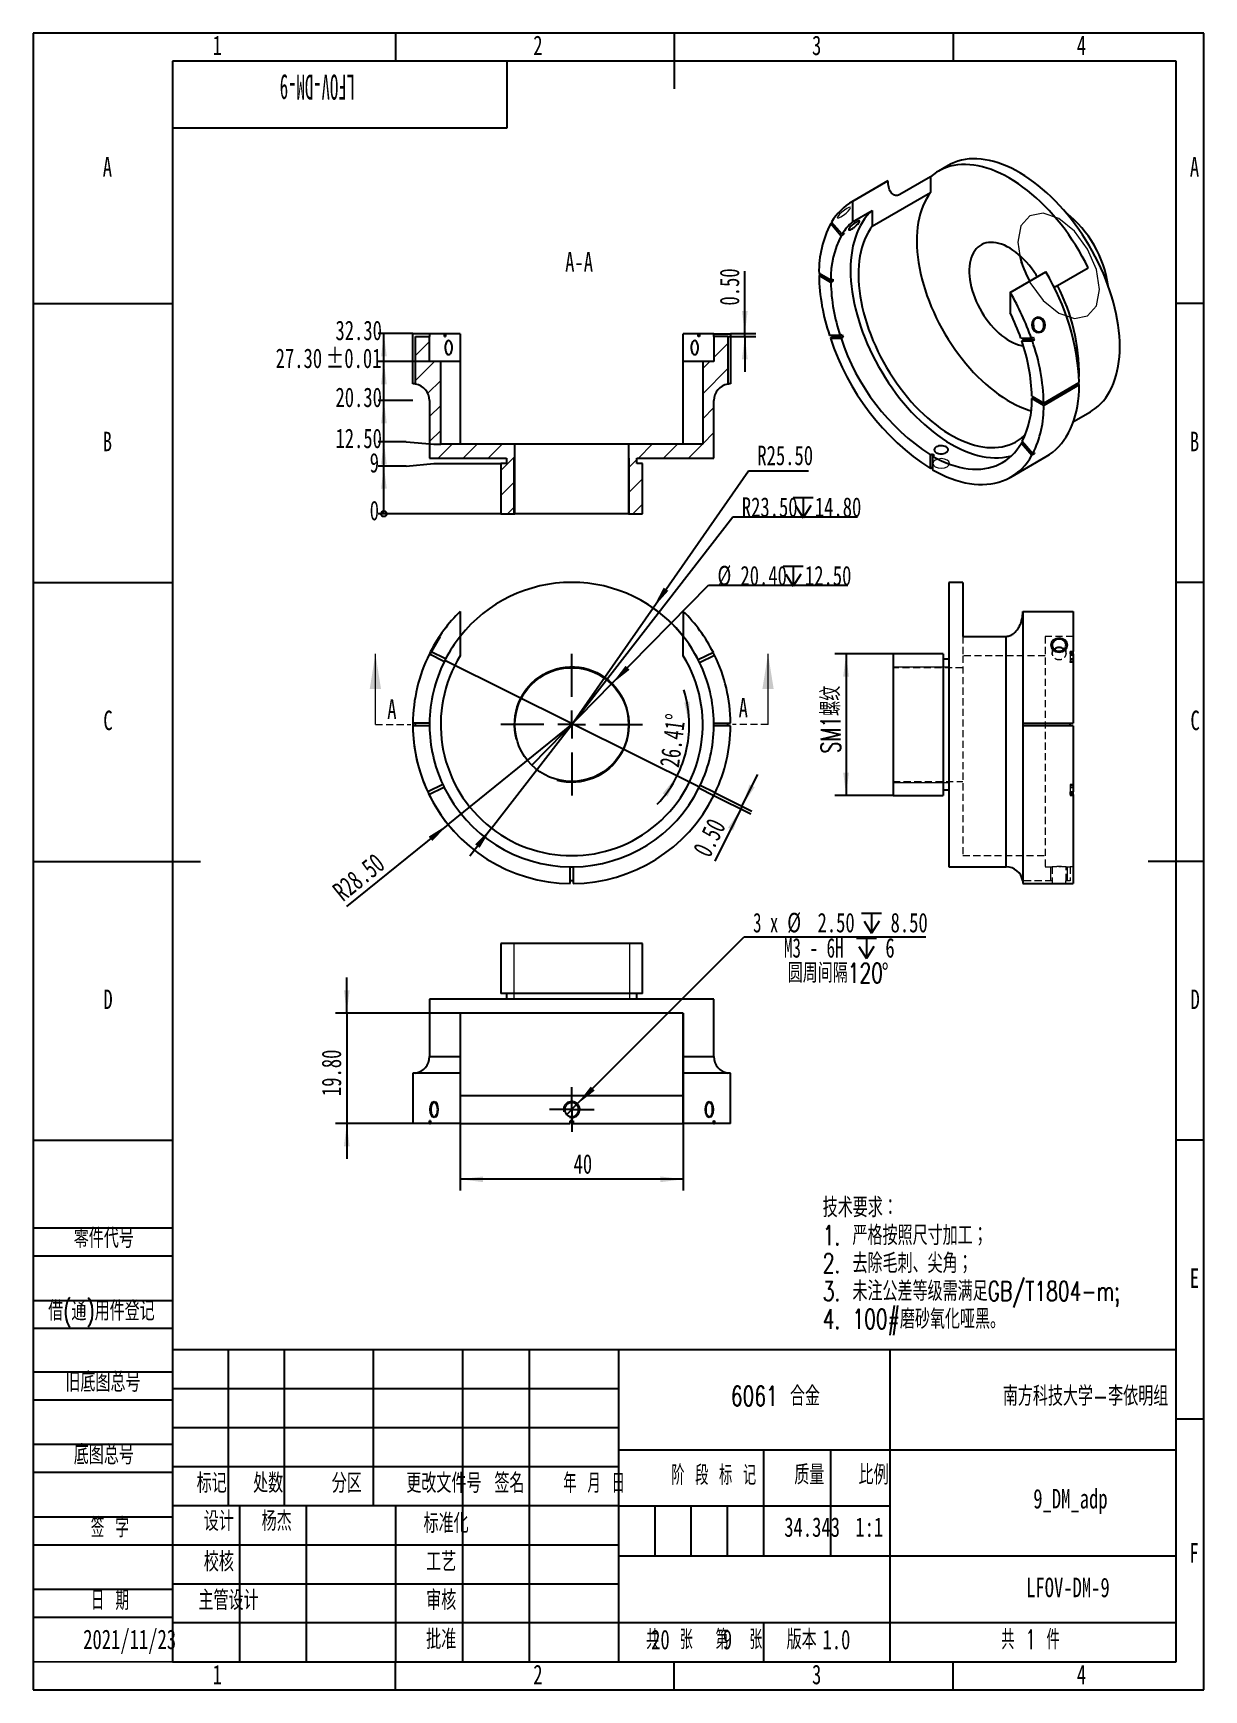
# Model space of a CAD drawing. Header units: millimetres. Extents: x 0 to 210, y 0 to 297.
import ezdxf

# ---------------------------------------------------------------- set-up
doc = ezdxf.new("R2010")
doc.units = ezdxf.units.MM
doc.linetypes.add('HIDDEN', pattern=[1.905, 1.27, -0.635])
doc.layers.add('图框', color=7, linetype='Continuous')
doc.layers.add('图纸格式', color=7, linetype='Continuous')
doc.layers.add('根据设置的颜色创建', color=7, linetype='Continuous', lineweight=25)
doc.styles.add('SLDTEXTSTYLE0', font='TXT', dxfattribs={"width": 0.7, "bigfont": 'bigfont'})
doc.styles.add('SLDTEXTSTYLE1', font='TXT', dxfattribs={"width": 0.62, "bigfont": 'bigfont'})
doc.styles.add('SLDTEXTSTYLE2', font='TXT', dxfattribs={"width": 0.614286, "bigfont": 'bigfont'})
doc.styles.add('SLDTEXTSTYLE3', font='TXT', dxfattribs={"width": 0.6, "bigfont": 'bigfont'})
doc.styles.add('SLDTEXTSTYLE4', font='TXT', dxfattribs={"width": 0.633333, "bigfont": 'bigfont'})
doc.styles.add('SLDTEXTSTYLE5', font='TXT', dxfattribs={"width": 0.7})
doc.styles.add('SLDTEXTSTYLE6', font='TXT', dxfattribs={"width": 0.49})
doc.styles.add('SLDTEXTSTYLE7', font='TXT', dxfattribs={"width": 0.633333})
doc.styles.add('SLDTEXTSTYLE8', font='TXT', dxfattribs={"width": 0.642857})
doc.dimstyles.new('SLDDIMSTYLE0', dxfattribs={"dimtxt": 3.5, "dimasz": 4.08, "dimexe": 0, "dimexo": 0.0625, "dimgap": 0.875, "dimtad": 2, "dimdec": 4, "dimzin": 12, "dimdsep": 46, "dimtxsty": 'SLDTEXTSTYLE5', "dimsah": 1, "dimcen": 0.09, "dimazin": 3, "dimtfac": 1, "dimtofl": 0, "dimtmove": 0, "dimatfit": 3, "dimfxl": 0, "dimfrac": 2, "dimtolj": 1, "dimtzin": 12, "dimarcsym": 0})
doc.dimstyles.new('SLDDIMSTYLE1', dxfattribs={"dimtxt": 3.5, "dimasz": 4.08, "dimexe": 0, "dimexo": 0.0625, "dimgap": 0.875, "dimtad": 2, "dimrnd": 1e-09, "dimzin": 4, "dimdsep": 46, "dimtxsty": 'SLDTEXTSTYLE5', "dimsah": 1, "dimcen": 0, "dimadec": 0, "dimazin": 1, "dimtfac": 1, "dimtofl": 0, "dimtmove": 0, "dimatfit": 3, "dimfxl": 0, "dimfrac": 2, "dimtolj": 1, "dimtzin": 12, "dimarcsym": 0})
doc.dimstyles.new('SLDDIMSTYLE10', dxfattribs={"dimtxt": 3.5, "dimasz": 0.338667, "dimexe": 0, "dimexo": 0.0625, "dimgap": 0.875, "dimtad": 0, "dimtih": 1, "dimtoh": 1, "dimdec": 0, "dimrnd": 1e-09, "dimdsep": 46, "dimtxsty": 'SLDTEXTSTYLE5', "dimblk1": 'ORIGIN', "dimblk2": 'ORIGIN', "dimsah": 1, "dimcen": 0.09, "dimadec": 0, "dimazin": 2, "dimtfac": 1, "dimtdec": 0, "dimtofl": 0, "dimtmove": 0, "dimatfit": 3, "dimldrblk": 'ORIGIN', "dimfxl": 0, "dimfrac": 2, "dimtolj": 1, "dimtzin": 12, "dimarcsym": 0})
doc.dimstyles.new('SLDDIMSTYLE11', dxfattribs={"dimtxt": 3.5, "dimasz": 4.08, "dimexe": 0, "dimexo": 0.0625, "dimgap": 0.875, "dimtad": 0, "dimtih": 1, "dimtoh": 1, "dimrnd": 1e-09, "dimzin": 12, "dimdsep": 46, "dimtxsty": 'SLDTEXTSTYLE5', "dimsah": 1, "dimcen": 0.09, "dimadec": 0, "dimazin": 3, "dimtfac": 1, "dimtofl": 0, "dimtmove": 0, "dimatfit": 3, "dimfxl": 0, "dimfrac": 2, "dimtolj": 1, "dimtzin": 12, "dimarcsym": 0})
doc.dimstyles.new('SLDDIMSTYLE12', dxfattribs={"dimtxt": 3.5, "dimasz": 4.08, "dimexe": 0, "dimexo": 0.0625, "dimgap": 0.875, "dimtad": 0, "dimtih": 1, "dimtoh": 1, "dimrnd": 1e-09, "dimzin": 4, "dimdsep": 46, "dimtxsty": 'SLDTEXTSTYLE5', "dimsah": 1, "dimcen": 0.09, "dimadec": 0, "dimazin": 1, "dimtfac": 1, "dimtofl": 0, "dimtmove": 0, "dimatfit": 3, "dimfxl": 0, "dimfrac": 2, "dimtolj": 1, "dimtzin": 12, "dimarcsym": 0})
doc.dimstyles.new('SLDDIMSTYLE13', dxfattribs={"dimtxt": 3.5, "dimasz": 4.08, "dimexe": 0, "dimexo": 0.0625, "dimgap": 0.875, "dimtad": 0, "dimtih": 1, "dimtoh": 1, "dimrnd": 1e-09, "dimzin": 4, "dimdsep": 46, "dimtxsty": 'SLDTEXTSTYLE5', "dimsah": 1, "dimcen": 0.09, "dimadec": 0, "dimazin": 1, "dimtol": 1, "dimtp": 0.01, "dimtm": 0.01, "dimtfac": 1, "dimtofl": 0, "dimtmove": 0, "dimatfit": 3, "dimfxl": 0, "dimfrac": 2, "dimtolj": 1, "dimarcsym": 0})
doc.dimstyles.new('SLDDIMSTYLE2', dxfattribs={"dimtxt": 3.5, "dimasz": 4.08, "dimexe": 0, "dimexo": 0.0625, "dimgap": 0.875, "dimtad": 2, "dimrnd": 1e-09, "dimzin": 0, "dimdsep": 46, "dimtxsty": 'SLDTEXTSTYLE5', "dimsah": 1, "dimcen": 0.09, "dimadec": 0, "dimazin": 0, "dimtfac": 1, "dimtmove": 0, "dimatfit": 0, "dimfxl": 0, "dimfrac": 2, "dimtolj": 1, "dimtzin": 12, "dimarcsym": 0})
doc.dimstyles.new('SLDDIMSTYLE3', dxfattribs={"dimtxt": 3.5, "dimasz": 4.08, "dimexe": 0, "dimexo": 0.0625, "dimgap": 0.875, "dimtad": 0, "dimtih": 1, "dimtoh": 1, "dimrnd": 1e-09, "dimzin": 4, "dimdsep": 46, "dimtxsty": 'SLDTEXTSTYLE5', "dimblk1": 'NONE', "dimsah": 1, "dimcen": 0, "dimadec": 0, "dimazin": 1, "dimtfac": 1, "dimtmove": 0, "dimatfit": 3, "dimldrblk": 'NONE', "dimfxl": 0, "dimfrac": 2, "dimtolj": 1, "dimtzin": 12, "dimarcsym": 0})
doc.dimstyles.new('SLDDIMSTYLE4', dxfattribs={"dimtxt": 3.5, "dimasz": 4.08, "dimexe": 0, "dimexo": 0.0625, "dimgap": 0.875, "dimtad": 0, "dimtih": 1, "dimtoh": 1, "dimrnd": 1e-09, "dimzin": 4, "dimdsep": 46, "dimtxsty": 'SLDTEXTSTYLE5', "dimsah": 1, "dimcen": 0, "dimadec": 0, "dimazin": 1, "dimtfac": 1, "dimtofl": 0, "dimtmove": 1, "dimatfit": 3, "dimfxl": 0, "dimfrac": 2, "dimtolj": 1, "dimtzin": 12, "dimarcsym": 0})
doc.dimstyles.new('SLDDIMSTYLE5', dxfattribs={"dimtxt": 3.5, "dimasz": 4.08, "dimexe": 0, "dimexo": 0.0625, "dimgap": 0.875, "dimtad": 0, "dimtih": 1, "dimtoh": 1, "dimrnd": 1e-09, "dimzin": 4, "dimdsep": 46, "dimtxsty": 'SLDTEXTSTYLE5', "dimsah": 1, "dimcen": 0, "dimadec": 0, "dimazin": 1, "dimtfac": 1, "dimtofl": 0, "dimtmove": 0, "dimatfit": 3, "dimfxl": 0, "dimfrac": 2, "dimtolj": 1, "dimtzin": 12, "dimarcsym": 0})
doc.dimstyles.new('SLDDIMSTYLE6', dxfattribs={"dimtxt": 3.5, "dimasz": 4.08, "dimexe": 0, "dimexo": 0.0625, "dimgap": 0.875, "dimtad": 2, "dimrnd": 1e-09, "dimzin": 4, "dimdsep": 46, "dimtxsty": 'SLDTEXTSTYLE5', "dimsah": 1, "dimcen": 0.09, "dimadec": 0, "dimazin": 1, "dimtfac": 1, "dimtmove": 0, "dimatfit": 0, "dimfxl": 0, "dimfrac": 2, "dimtolj": 1, "dimtzin": 12, "dimarcsym": 0})
doc.dimstyles.new('SLDDIMSTYLE7', dxfattribs={"dimtxt": 3.5, "dimasz": 4.08, "dimexe": 0, "dimexo": 0.0625, "dimgap": 0.875, "dimtad": 2, "dimrnd": 1e-09, "dimzin": 12, "dimdsep": 46, "dimtxsty": 'SLDTEXTSTYLE5', "dimsah": 1, "dimcen": 0.09, "dimadec": 0, "dimazin": 3, "dimtfac": 1, "dimtofl": 0, "dimtmove": 0, "dimatfit": 3, "dimfxl": 0, "dimfrac": 2, "dimtolj": 1, "dimtzin": 12, "dimarcsym": 0})
doc.dimstyles.new('SLDDIMSTYLE8', dxfattribs={"dimtxt": 3.5, "dimasz": 4.08, "dimexe": 0, "dimexo": 0.0625, "dimgap": 0.875, "dimtad": 0, "dimtih": 1, "dimtoh": 1, "dimrnd": 1e-09, "dimzin": 4, "dimdsep": 46, "dimtxsty": 'SLDTEXTSTYLE5', "dimblk1": 'NONE', "dimsah": 1, "dimcen": 0, "dimadec": 0, "dimazin": 1, "dimtfac": 1, "dimtmove": 0, "dimatfit": 3, "dimldrblk": 'NONE', "dimfxl": 0, "dimfrac": 2, "dimtolj": 1, "dimtzin": 12, "dimarcsym": 0})
doc.dimstyles.new('SLDDIMSTYLE9', dxfattribs={"dimtxt": 3.5, "dimasz": 4.08, "dimexe": 0, "dimexo": 0.0625, "dimgap": 0.875, "dimtad": 2, "dimrnd": 1e-09, "dimzin": 12, "dimdsep": 46, "dimtxsty": 'SLDTEXTSTYLE5', "dimsah": 1, "dimcen": 0.09, "dimadec": 0, "dimazin": 3, "dimtfac": 1, "dimtmove": 0, "dimatfit": 0, "dimfxl": 0, "dimfrac": 2, "dimtolj": 1, "dimtzin": 12, "dimarcsym": 0})

msp = doc.modelspace()

# ---------------------------------------------------------------- texts
at = {"color": 7, "linetype": 'Continuous', "lineweight": 0, "char_height": 3.5, "attachment_point": 2, "style": 'SLDTEXTSTYLE5'}
for s, insert in [('1', (33.04444, 296.56284)), ('2', (90.54444, 296.56284)), ('3', (140.54444, 296.56284)), ('4', (188.04444, 296.56284))]:
    msp.add_mtext(s, dxfattribs=dict(at, insert=insert))
at = {"color": 7, "linetype": 'Continuous', "char_height": 3.5, "attachment_point": 1, "style": 'SLDTEXTSTYLE5'}
for insert in [(63.51956, 177.54605), (126.54785, 177.81549)]:
    msp.add_mtext('A', dxfattribs=dict(at, insert=insert))
at = {"layer": '图框', "insert": (50.99246, 285.06441), "char_height": 4.5, "attachment_point": 2, "rotation": 180, "style": 'SLDTEXTSTYLE6'}
msp.add_mtext('LFOV-DM-9', dxfattribs=at)
at = {"layer": '图框', "char_height": 3.5}
for s, insert, attachment_point, style in [('A', (13.32031, 274.78578), 2, 'SLDTEXTSTYLE5'), ('A', (208.32031, 274.78578), 2, 'SLDTEXTSTYLE5'), ('B', (13.32031, 225.53578), 2, 'SLDTEXTSTYLE5'), ('B', (208.32031, 225.53578), 2, 'SLDTEXTSTYLE5'), ('C', (13.42726, 175.53578), 2, 'SLDTEXTSTYLE5'), ('C', (208.42726, 175.53578), 2, 'SLDTEXTSTYLE5'), ('D', (13.42969, 125.53578), 2, 'SLDTEXTSTYLE5'), ('D', (208.42969, 125.53578), 2, 'SLDTEXTSTYLE5'), ('零件代号', (7.29212, 82.70329), 1, 'SLDTEXTSTYLE0'), ('E', (208.31788, 75.53578), 2, 'SLDTEXTSTYLE5'), ('借(通)用件登记', (2.70462, 69.67773), 1, 'SLDTEXTSTYLE0'), ('旧底图总号', (5.79212, 56.9053), 1, 'SLDTEXTSTYLE0'), ('6061 合金', (133.15134, 54.39905), 2, 'SLDTEXTSTYLE0'), ('南方科技大学-李依明组', (188.77902, 54.39905), 2, 'SLDTEXTSTYLE0'), ('底图总号', (7.29212, 43.88526), 1, 'SLDTEXTSTYLE0'), ('标记', (32.04011, 38.78856), 2, 'SLDTEXTSTYLE0'), ('处数', (42.16064, 38.78856), 2, 'SLDTEXTSTYLE0'), ('分区', (56.2599, 38.78856), 2, 'SLDTEXTSTYLE0'), ('更改文件号', (73.68047, 38.78856), 2, 'SLDTEXTSTYLE0'), ('签名', (85.44111, 38.78856), 2, 'SLDTEXTSTYLE0'), ('年 月 日', (100.6173, 38.78856), 2, 'SLDTEXTSTYLE1'), ('阶 段 标 记', (122.08305, 40.21625), 2, 'SLDTEXTSTYLE2'), ('质量', (139.22666, 40.28618), 2, 'SLDTEXTSTYLE0'), ('比例', (150.75914, 40.28618), 2, 'SLDTEXTSTYLE0'), ('9_DM_adp', (186.06409, 35.99341), 2, 'SLDTEXTSTYLE5'), ('签 字', (13.76749, 30.80699), 2, 'SLDTEXTSTYLE4'), ('设计', (33.31083, 31.97276), 2, 'SLDTEXTSTYLE0'), ('杨杰', (43.69189, 31.97276), 2, 'SLDTEXTSTYLE0'), ('标准化', (74.07404, 31.59204), 2, 'SLDTEXTSTYLE0'), ('34.343', (139.73004, 30.90835), 2, 'SLDTEXTSTYLE5'), ('1:1', (149.98623, 30.90835), 2, 'SLDTEXTSTYLE5'), ('校核', (33.31083, 24.70217), 2, 'SLDTEXTSTYLE0'), ('工艺', (73.19661, 24.70217), 2, 'SLDTEXTSTYLE0'), ('F', (208.22431, 26.28578), 2, 'SLDTEXTSTYLE5'), ('日 期', (13.76749, 17.787), 2, 'SLDTEXTSTYLE4'), ('主管设计', (35.06083, 17.78791), 2, 'SLDTEXTSTYLE0'), ('审核', (73.19661, 17.79738), 2, 'SLDTEXTSTYLE0'), ('LFOV-DM-9', (185.61444, 20.0842), 2, 'SLDTEXTSTYLE5'), ('2021/11/23', (17.31052, 10.7784), 2, 'SLDTEXTSTYLE5'), ('批准', (73.19904, 10.7784), 2, 'SLDTEXTSTYLE0'), ('共  张', (114.1367, 10.74832), 2, 'SLDTEXTSTYLE3'), ('20', (110.8485, 10.74832), 1, 'SLDTEXTSTYLE5'), ('第  张', (126.61148, 10.74832), 2, 'SLDTEXTSTYLE3'), ('9', (123.72354, 10.74832), 1, 'SLDTEXTSTYLE5'), ('版本', (137.85227, 10.74832), 2, 'SLDTEXTSTYLE0'), ('1.0', (141.58902, 10.74832), 1, 'SLDTEXTSTYLE5'), ('共 1 件', (173.64821, 10.74832), 1, 'SLDTEXTSTYLE1'), ('1', (33.04444, 4.47568), 2, 'SLDTEXTSTYLE5'), ('2', (90.54444, 4.47568), 2, 'SLDTEXTSTYLE5'), ('3', (140.54444, 4.47568), 2, 'SLDTEXTSTYLE5'), ('4', (188.04444, 4.47568), 2, 'SLDTEXTSTYLE5')]:
    msp.add_mtext(s, dxfattribs=dict(at, insert=insert, attachment_point=attachment_point, style=style))
at = {"layer": '根据设置的颜色创建', "insert": (97.93377, 257.73444), "char_height": 3.5, "attachment_point": 2, "style": 'SLDTEXTSTYLE5'}
msp.add_mtext('A-A', dxfattribs=at)

# ---------------------------------------------------------------- blocks, each defined once
blk = doc.blocks.new('SW_NOTE_0')
at = {"layer": '图纸格式', "color": 0, "char_height": 3.5, "attachment_point": 1, "style": 'SLDTEXTSTYLE0'}
for s, insert in [('技术要求：', (0, 4.51)), ('1. 严格按照尺寸加工；', (0, -0.49)), ('2. 去除毛刺、尖角；', (0, -5.49)), ('3. 未注公差等级需满足GB/T1804-m;', (0, -10.49)), ('4. 100#磨砂氧化哑黑。', (0, -15.49))]:
    blk.add_mtext(s, dxfattribs=dict(at, insert=insert))
blk = doc.blocks.new('_D')
at = {"layer": '根据设置的颜色创建'}
for start, end in [(0, 17.58), (333.5852, 0), (316.0052, 333.5852)]:
    blk.add_arc((97.12, 173.03), 20.57, start, end, dxfattribs=at)
for points in [[(117.68, 173.03), (117.79, 177.14), (116.78, 177.04)], [(115.54, 163.88), (112.94, 160.69), (113.8, 160.15)]]:
    blk.add_solid(points, dxfattribs=at)
at = {"layer": '根据设置的颜色创建', "insert": (112.35, 165.66), "char_height": 3.5, "attachment_point": 1, "rotation": 82.6576, "style": 'SLDTEXTSTYLE5'}
blk.add_mtext('26.41°', dxfattribs=at)
blk = doc.blocks.new('_D_1')
at = {"layer": '根据设置的颜色创建'}
for q in [(96.61, 173.03), (56.23, 140.4)]:
    blk.add_line((74.44, 155.12), q, dxfattribs=at)
blk.add_arc((96.61, 173.03), 28.5, 179.4974, 222.9594, dxfattribs=at)
blk.add_solid([(74.44, 155.12), (70.95, 152.95), (71.59, 152.16)], dxfattribs=at)
at = {"layer": '根据设置的颜色创建', "insert": (53.39, 143.9), "char_height": 3.5, "attachment_point": 1, "rotation": 38.9453, "style": 'SLDTEXTSTYLE5'}
blk.add_mtext('R28.50', dxfattribs=at)
blk = doc.blocks.new('_D_2')
at = {"layer": '根据设置的颜色创建'}
for p, q in [((127.15, 158.39), (129.97, 164.08)), ((122.34, 160.78), (128.94, 157.51)), ((122.12, 160.33), (128.72, 157.06)), ((126.93, 157.95), (122.26, 148.55)), ((127.15, 158.39), (126.93, 157.95))]:
    blk.add_line(p, q, dxfattribs=at)
for points in [[(127.15, 158.39), (129.42, 161.82), (128.51, 162.27)], [(126.93, 157.95), (124.66, 154.52), (125.57, 154.07)]]:
    blk.add_solid(points, dxfattribs=at)
at = {"layer": '根据设置的颜色创建', "insert": (118.22, 150.55), "char_height": 3.5, "attachment_point": 1, "rotation": 63.5852, "style": 'SLDTEXTSTYLE5'}
blk.add_mtext('0.50', dxfattribs=at)
blk = doc.blocks.new('SW_SYMBOL_HOLE_DEPTH')
at = {"layer": '根据设置的颜色创建', "color": 0}
for p, q in [((0, 875), (800, 875)), ((400, 875), (400, 75)), ((100, 555), (400, 75)), ((700, 555), (400, 75))]:
    blk.add_line(p, q, dxfattribs=at)
blk = doc.blocks.new('_D_3')
at = {"layer": '根据设置的颜色创建'}
for p, q in [((103.76, 180.31), (121.17, 198.02)), ((121.17, 198.02), (146.12, 198.02)), ((89.46, 165.76), (103.76, 180.31))]:
    blk.add_line(p, q, dxfattribs=at)
blk.add_solid([(103.76, 180.31), (106.98, 182.86), (106.26, 183.57)], dxfattribs=at)
at = {"layer": '根据设置的颜色创建', "xscale": 0.004511737089201878, "yscale": 0.004511737089201878, "zscale": 0.004511737089201878}
blk.add_blockref('SW_SYMBOL_HOLE_DEPTH', (134.54, 197.5), dxfattribs=at)
at = {"layer": '根据设置的颜色创建', "char_height": 3.5, "attachment_point": 1, "style": 'SLDTEXTSTYLE5'}
for s, insert in [('%%c', (122.75, 201.5)), ('20.40', (126.87, 201.49)), ('12.50', (138.44, 201.49))]:
    blk.add_mtext(s, dxfattribs=dict(at, insert=insert))
blk = doc.blocks.new('_None')
blk = doc.blocks.new('_D_4')
at = {"layer": '根据设置的颜色创建'}
for p, q in [((82.2, 154.47), (125.53, 210.3)), ((125.53, 210.3), (147.89, 210.3)), ((82.2, 154.47), (78.31, 149.45))]:
    blk.add_line(p, q, dxfattribs=at)
blk.add_solid([(82.2, 154.47), (79.3, 151.55), (80.1, 150.93)], dxfattribs=at)
at = {"layer": '根据设置的颜色创建', "xscale": 0.004511737089201878, "yscale": 0.004511737089201878, "zscale": 0.004511737089201878}
blk.add_blockref('SW_SYMBOL_HOLE_DEPTH', (136.32, 209.78), dxfattribs=at)
at = {"layer": '根据设置的颜色创建', "char_height": 3.5, "attachment_point": 1, "style": 'SLDTEXTSTYLE5'}
for s, insert in [('R23.50', (127.12, 213.78)), ('14.80', (140.22, 213.78))]:
    blk.add_mtext(s, dxfattribs=dict(at, insert=insert))
blk = doc.blocks.new('_D_5')
at = {"layer": '根据设置的颜色创建'}
for p, q in [((111.19, 193.95), (128.31, 218.52)), ((128.31, 218.52), (139.1, 218.52)), ((96.61, 173.03), (111.19, 193.95))]:
    blk.add_line(p, q, dxfattribs=at)
blk.add_arc((96.61, 173.03), 25.5, 25.9491, 59.6133, dxfattribs=at)
blk.add_solid([(111.19, 193.95), (113.94, 197.01), (113.1, 197.59)], dxfattribs=at)
at = {"layer": '根据设置的颜色创建', "insert": (129.9, 223.04), "char_height": 3.5, "attachment_point": 1, "style": 'SLDTEXTSTYLE5'}
blk.add_mtext('R25.50', dxfattribs=at)
blk = doc.blocks.new('SW_CENTERMARKSYMBOL_0')
at = {"layer": '根据设置的颜色创建', "color": 0}
for p, q in [((0, 5), (0, 12.7)), ((-5, 0), (-12.7, 0)), ((0, 0), (-2.5, 0)), ((0, 0), (0, 2.5)), ((0, 0), (0, -2.5)), ((0, 0), (2.5, 0)), ((5, 0), (12.7, 0)), ((0, -5), (0, -12.7))]:
    blk.add_line(p, q, dxfattribs=at)
blk = doc.blocks.new('_D_6')
at = {"layer": '根据设置的颜色创建'}
for p, q in [((56.26, 121.31), (56.26, 127.66)), ((76.61, 121.31), (54.26, 121.31)), ((56.26, 121.31), (56.26, 101.51)), ((68.11, 101.51), (54.26, 101.51)), ((56.26, 101.51), (56.26, 95.16))]:
    blk.add_line(p, q, dxfattribs=at)
for points in [[(56.26, 121.31), (56.77, 125.39), (55.76, 125.39)], [(56.26, 101.51), (55.76, 97.43), (56.77, 97.43)]]:
    blk.add_solid(points, dxfattribs=at)
at = {"layer": '根据设置的颜色创建', "insert": (51.75, 106.43), "char_height": 3.5, "attachment_point": 1, "rotation": 90, "style": 'SLDTEXTSTYLE5'}
blk.add_mtext('19.80', dxfattribs=at)
blk = doc.blocks.new('_D_7')
at = {"layer": '根据设置的颜色创建'}
for p, q in [((76.61, 121.31), (76.61, 89.51)), ((116.61, 121.31), (116.61, 89.51)), ((116.61, 91.51), (76.61, 91.51))]:
    blk.add_line(p, q, dxfattribs=at)
for points in [[(76.61, 91.51), (80.69, 91), (80.69, 92.02)], [(116.61, 91.51), (112.53, 92.02), (112.53, 91)]]:
    blk.add_solid(points, dxfattribs=at)
at = {"layer": '根据设置的颜色创建', "insert": (96.94, 96.02), "char_height": 3.5, "attachment_point": 1, "style": 'SLDTEXTSTYLE5'}
blk.add_mtext('40', dxfattribs=at)
blk = doc.blocks.new('_D_8')
at = {"layer": '根据设置的颜色创建'}
for p, q in [((97.49, 104.89), (127.55, 134.95)), ((127.55, 134.95), (160.15, 134.95)), ((95.72, 103.13), (97.49, 104.89))]:
    blk.add_line(p, q, dxfattribs=at)
blk.add_solid([(97.49, 104.89), (100.74, 107.42), (100.02, 108.14)], dxfattribs=at)
at = {"layer": '根据设置的颜色创建', "xscale": 0.004511737089201878, "yscale": 0.004511737089201878, "zscale": 0.004511737089201878}
for p in [(148.59, 135.29), (147.66, 130.77)]:
    blk.add_blockref('SW_SYMBOL_HOLE_DEPTH', p, dxfattribs=at)
at = {"layer": '根据设置的颜色创建', "char_height": 3.5, "attachment_point": 1}
for s, insert, style in [('3 x', (129.14, 139.28), 'SLDTEXTSTYLE7'), ('%%c', (135.27, 139.29), 'SLDTEXTSTYLE5'), ('2.50', (140.7, 139.28), 'SLDTEXTSTYLE5'), ('8.50', (153.8, 139.28), 'SLDTEXTSTYLE5'), ('M3 - 6H', (134.67, 134.76), 'SLDTEXTSTYLE8'), ('6', (152.87, 134.76), 'SLDTEXTSTYLE5'), ('圆周间隔120', (135.35, 130.25), 'SLDTEXTSTYLE0'), ('%%d', (152.21, 130.26), 'SLDTEXTSTYLE5')]:
    blk.add_mtext(s, dxfattribs=dict(at, insert=insert, style=style))
blk = doc.blocks.new('SW_CENTERMARKSYMBOL_1')
at = {"layer": '根据设置的颜色创建', "color": 0}
for p, q in [((0, 2.5), (0, 4)), ((-2.5, 0), (-4, 0)), ((0, 0), (-2.5, 0)), ((0, 0), (0, 2.5)), ((0, 0), (0, -2.5)), ((0, 0), (2.5, 0)), ((2.5, 0), (4, 0)), ((0, -2.5), (0, -4))]:
    blk.add_line(p, q, dxfattribs=at)
blk = doc.blocks.new('_D_9')
at = {"layer": '根据设置的颜色创建'}
for p, q in [((154.24, 185.73), (143.82, 185.73)), ((145.82, 185.73), (145.82, 160.33)), ((154.24, 160.33), (143.82, 160.33))]:
    blk.add_line(p, q, dxfattribs=at)
for points in [[(145.82, 185.73), (145.31, 181.65), (146.33, 181.65)], [(145.82, 160.33), (146.33, 164.41), (145.31, 164.41)]]:
    blk.add_solid(points, dxfattribs=at)
at = {"layer": '根据设置的颜色创建', "insert": (141.31, 167.88), "char_height": 3.5, "attachment_point": 1, "rotation": 90, "style": 'SLDTEXTSTYLE0'}
blk.add_mtext('SM1螺纹', dxfattribs=at)
blk = doc.blocks.new('_Origin')
at = {"color": 0, "linetype": 'ByBlock', "lineweight": -2}
blk.add_line((0, 0), (-1, 0), dxfattribs=at)
blk.add_circle((0, 0), 0.5, dxfattribs=at)
blk = doc.blocks.new('_D_10')
at = {"layer": '根据设置的颜色创建'}
blk.add_line((83.91, 210.82), (61.9, 210.82), dxfattribs=at)
at = {"layer": '根据设置的颜色创建', "xscale": 1.016, "yscale": 1.016}
blk.add_blockref('_Origin', (62.92, 210.82), dxfattribs=at)
at = {"layer": '根据设置的颜色创建', "insert": (60.37, 213.16), "char_height": 3.5, "attachment_point": 1, "style": 'SLDTEXTSTYLE5'}
blk.add_mtext('0', dxfattribs=at)
blk = doc.blocks.new('_D_11')
at = {"layer": '根据设置的颜色创建'}
for p, q in [((66.9, 219.38), (71.9, 219.82)), ((71.9, 219.82), (83.91, 219.82)), ((66.9, 219.38), (61.9, 219.38)), ((62.92, 210.82), (62.92, 219.38))]:
    blk.add_line(p, q, dxfattribs=at)
blk.add_solid([(62.92, 219.38), (62.41, 215.3), (63.43, 215.3)], dxfattribs=at)
at = {"layer": '根据设置的颜色创建', "insert": (60.37, 221.73), "char_height": 3.5, "attachment_point": 1, "style": 'SLDTEXTSTYLE5'}
blk.add_mtext('9', dxfattribs=at)
blk = doc.blocks.new('_D_12')
at = {"layer": '根据设置的颜色创建'}
for p, q in [((66.9, 223.75), (61.9, 223.75)), ((62.92, 219.38), (62.92, 223.75)), ((66.9, 223.75), (71.9, 223.32)), ((71.9, 223.32), (73.11, 223.32))]:
    blk.add_line(p, q, dxfattribs=at)
blk.add_solid([(62.92, 223.75), (62.41, 219.67), (63.43, 219.67)], dxfattribs=at)
at = {"layer": '根据设置的颜色创建', "insert": (54.23, 226.1), "char_height": 3.5, "attachment_point": 1, "style": 'SLDTEXTSTYLE5'}
blk.add_mtext('12.50', dxfattribs=at)
blk = doc.blocks.new('_D_13')
at = {"layer": '根据设置的颜色创建'}
for p, q in [((68.11, 231.12), (61.9, 231.12)), ((62.92, 223.75), (62.92, 231.12))]:
    blk.add_line(p, q, dxfattribs=at)
blk.add_solid([(62.92, 231.12), (62.41, 227.04), (63.43, 227.04)], dxfattribs=at)
at = {"layer": '根据设置的颜色创建', "insert": (54.23, 233.46), "char_height": 3.5, "attachment_point": 1, "style": 'SLDTEXTSTYLE5'}
blk.add_mtext('20.30', dxfattribs=at)
blk = doc.blocks.new('_D_14')
at = {"layer": '根据设置的颜色创建'}
for p, q in [((71.11, 238.12), (61.9, 238.12)), ((62.92, 231.12), (62.92, 238.12))]:
    blk.add_line(p, q, dxfattribs=at)
blk.add_solid([(62.92, 238.12), (62.41, 234.04), (63.43, 234.04)], dxfattribs=at)
at = {"layer": '根据设置的颜色创建', "char_height": 3.5, "attachment_point": 1, "style": 'SLDTEXTSTYLE5'}
for s, insert in [('±0.01', (52.48, 240.46)), ('27.30', (43.5, 240.46))]:
    blk.add_mtext(s, dxfattribs=dict(at, insert=insert))
blk = doc.blocks.new('_D_15')
at = {"layer": '根据设置的颜色创建'}
for p, q in [((68.11, 243.12), (61.9, 243.12)), ((62.92, 238.12), (62.92, 243.12))]:
    blk.add_line(p, q, dxfattribs=at)
blk.add_solid([(62.92, 243.12), (62.41, 239.04), (63.43, 239.04)], dxfattribs=at)
at = {"layer": '根据设置的颜色创建', "insert": (54.23, 245.46), "char_height": 3.5, "attachment_point": 1, "style": 'SLDTEXTSTYLE5'}
blk.add_mtext('32.30', dxfattribs=at)
blk = doc.blocks.new('_D_16')
at = {"layer": '根据设置的颜色创建'}
for p, q in [((127.66, 243.12), (127.66, 254.3)), ((124.61, 242.62), (129.66, 242.62)), ((125.11, 243.12), (129.66, 243.12)), ((127.66, 242.62), (127.66, 243.12)), ((127.66, 242.62), (127.66, 236.27))]:
    blk.add_line(p, q, dxfattribs=at)
for points in [[(127.66, 243.12), (128.17, 247.2), (127.15, 247.2)], [(127.66, 242.62), (127.15, 238.54), (128.17, 238.54)]]:
    blk.add_solid(points, dxfattribs=at)
at = {"layer": '根据设置的颜色创建', "insert": (123.15, 248.16), "char_height": 3.5, "attachment_point": 1, "rotation": 90, "style": 'SLDTEXTSTYLE5'}
blk.add_mtext('0.50', dxfattribs=at)

# ---------------------------------------------------------------- dimensions: what is measured, and where the dimension line sits
at = {"layer": '根据设置的颜色创建'}
for base, p1, p2, angle, dimstyle, picture, middle in [((127.66253, 243.11771), (124.60669, 242.61771), (125.10559, 243.11771), 90, 'SLDDIMSTYLE2', '_D_16', (127.66253, 251.2273)), ((126.92533, 157.94705), (122.33981, 160.78309), (122.12095, 160.33352), 63.5851639, 'SLDDIMSTYLE2', '_D_2', (123.62212, 151.2971)), ((56.26311, 101.50947), (76.60669, 121.30947), (68.10778, 101.50947), 90, 'SLDDIMSTYLE6', '_D_6', (56.26311, 110.26481))]:
    dim = msp.add_linear_dim(base=base, p1=p1, p2=p2, angle=angle, dimstyle=dimstyle, dxfattribs=at)
    dim.commit()
    dim.dimension.update_dxf_attribs({"geometry": picture, "text_midpoint": middle, "dimtype": 160})
for feature_location, offset, origin, dimstyle, picture, middle in [((68.10778, 243.11771), (-6.20348, 0), (83.90669, 210.81771), 'SLDDIMSTYLE12', '_D_15', (58.06646, 243.11771)), ((71.10669, 238.11771), (-9.20238, 0), (83.90669, 210.81771), 'SLDDIMSTYLE13', '_D_14', (52.70223, 238.11771)), ((68.10778, 231.11747), (-6.20348, 0), (83.90669, 210.81771), 'SLDDIMSTYLE12', '_D_13', (58.06646, 231.11747)), ((73.10669, 223.31771), (-11.20238, 0.43728), (83.90669, 210.81771), 'SLDDIMSTYLE12', '_D_12', (58.06646, 223.75499)), ((83.90669, 219.81771), (-22.00238, -0.43728), (83.90669, 210.81771), 'SLDDIMSTYLE11', '_D_11', (61.13868, 219.38042)), ((83.9066881443, 210.8177061856), (-22.0023804759, 0), (83.9066881443, 210.8177061856), 'SLDDIMSTYLE10', '_D_10', (61.1362521112, 210.8177061856))]:
    dim = msp.add_ordinate_dim(feature_location=feature_location, offset=offset, dtype=0, origin=origin, dimstyle=dimstyle, dxfattribs=at)
    dim.commit()
    dim.dimension.update_dxf_attribs({"geometry": picture, "text_midpoint": middle})
for mpoint, dimstyle, picture, middle in [((111.18593, 193.95401), 'SLDDIMSTYLE5', '_D_5', (134.4989, 220.68965)), ((74.4409, 155.11837), 'SLDDIMSTYLE1', '_D_1', (59.76629, 143.2583))]:
    dim = msp.add_radius_dim(center=(96.60669, 173.03283), mpoint=mpoint, dimstyle=dimstyle, dxfattribs=at)
    dim.commit()
    dim.dimension.update_dxf_attribs({"geometry": picture, "text_midpoint": middle, "dimtype": 164})
dim = msp.add_radius_dim(center=(96.60669, 173.03283), mpoint=(82.19991, 154.46688), text='<>{\\fGDT;x}14.80', dimstyle='SLDDIMSTYLE4', dxfattribs=at)
dim.commit()
dim.dimension.update_dxf_attribs({"geometry": '_D_4', "text_midpoint": (137.50406, 211.94928), "dimtype": 164})
for p1, p2, text, dimstyle, picture, middle in [((89.456, 165.75907), (103.75738, 180.30659), '<>{\\fGDT;x}12.50', 'SLDDIMSTYLE3', '_D_3', (134.43667, 199.66079)), ((95.72273, 103.12566), (97.49064, 104.89328), '3 x <> {\\fGDT;x} 8.50\\PM3 - 6H {\\fGDT;x} 6\\P圆周间隔120%%d', 'SLDDIMSTYLE8', '_D_8', (144.6467, 132.50962))]:
    dim = msp.add_diameter_dim_2p(p1=p1, p2=p2, text=text, dimstyle=dimstyle, dxfattribs=at)
    dim.commit()
    dim.dimension.update_dxf_attribs({"geometry": picture, "text_midpoint": middle, "dimtype": 163})
dim = msp.add_angular_dim_2l(base=(117.13976, 168.33379), line1=((73.87086, 184.57979), (119.54448, 161.89247)), line2=((131.82247, 173.03283), (61.39091, 173.03283)), dimstyle='SLDDIMSTYLE0', dxfattribs=at)
dim.commit()
dim.dimension.update_dxf_attribs({"geometry": '_D', "text_midpoint": (117.51512, 170.40442), "dimtype": 162})
dim = msp.add_linear_dim(base=(145.81892, 160.33283), p1=(154.23974, 185.73283), p2=(154.23974, 160.33283), angle=90, text='SM1螺纹', dimstyle='SLDDIMSTYLE9', dxfattribs=at)
dim.commit()
dim.dimension.update_dxf_attribs({"geometry": '_D_9', "text_midpoint": (145.81892, 173.21032), "dimtype": 160})
dim = msp.add_linear_dim(base=(76.60669, 91.50945), p1=(116.60669, 121.30947), p2=(76.60669, 121.30947), dimstyle='SLDDIMSTYLE7', dxfattribs=at)
dim.commit()
dim.dimension.update_dxf_attribs({"geometry": '_D_7', "text_midpoint": (98.47656, 91.50945), "dimtype": 160})

# ---------------------------------------------------------------- hatches: boundary and pattern name
at = {"layer": '根据设置的颜色创建', "linetype": 'Continuous', "lineweight": 18}
h = msp.add_hatch(dxfattribs=at)
h.set_pattern_fill('ANSI31', color=256, style=0)
edge = h.paths.add_edge_path(flags=0)
edge.add_arc((68.10669, 231.11771), 3, 0, 80.4059339, ccw=False)
edge.add_line((71.10669, 231.11771), (71.10669, 220.81771))
edge.add_line((71.10669, 220.81771), (84.90669, 220.81771))
edge.add_line((84.90669, 220.81771), (84.90669, 219.81771))
edge.add_line((84.90669, 219.81771), (83.90669, 219.81771))
edge.add_line((83.90669, 219.81771), (83.90669, 210.81771))
edge.add_line((83.90669, 210.81771), (86.40669, 210.81771))
edge.add_line((86.40669, 210.81771), (86.40669, 223.31771))
edge.add_line((86.40669, 223.31771), (73.10669, 223.31771))
edge.add_line((73.10669, 223.31771), (73.10669, 238.11771))
edge.add_line((73.10669, 238.11771), (71.10669, 238.11771))
edge.add_line((71.10669, 238.11771), (71.10669, 242.61771))
edge.add_line((71.10669, 242.61771), (68.60669, 242.61771))
edge.add_line((68.60669, 242.61771), (68.60669, 234.07575))
h = msp.add_hatch(dxfattribs=at)
h.set_pattern_fill('ANSI31', color=256, style=0)
edge = h.paths.add_edge_path(flags=0)
edge.add_line((108.30669, 219.81771), (108.30669, 220.81771))
edge.add_line((108.30669, 220.81771), (122.10669, 220.81771))
edge.add_line((122.10669, 220.81771), (122.10669, 231.11771))
edge.add_arc((125.10669, 231.11771), 3, 99.5940682, 180, ccw=False)
edge.add_line((124.60669, 234.07575), (124.60669, 242.61771))
edge.add_line((124.60669, 242.61771), (122.10669, 242.61771))
edge.add_line((122.10669, 242.61771), (122.10669, 238.11771))
edge.add_line((122.10669, 238.11771), (120.10669, 238.11771))
edge.add_line((120.10669, 238.11771), (120.10669, 223.31771))
edge.add_line((120.10669, 223.31771), (106.80669, 223.31771))
edge.add_line((106.80669, 223.31771), (106.80669, 210.81771))
edge.add_line((106.80669, 210.81771), (109.30669, 210.81771))
edge.add_line((109.30669, 210.81771), (109.30669, 219.81771))
edge.add_line((109.30669, 219.81771), (108.30669, 219.81771))

# ---------------------------------------------------------------- linework, layer by layer
at = {"color": 7, "linetype": 'Continuous', "lineweight": 25}
for p, q in [((164.13663, 273.28254), (162.36887, 272.26203)), ((153.23223, 270.45157), (146.86827, 266.77773)), ((153.33894, 270.51226), (146.97498, 266.83842)), ((153.33894, 270.51226), (153.23223, 270.45157)), ((160.97569, 271.25896), (155.46026, 268.07497)), ((160.97569, 271.25896), (160.97569, 268.41713)), ((150.51051, 262.37571), (160.97569, 268.41713)), ((146.97498, 266.83842), (146.97498, 263.17652)), ((146.97498, 263.17652), (150.51051, 265.21754)), ((150.51051, 265.21754), (150.51051, 262.37571)), ((143.06133, 262.85458), (143.32512, 263.00686)), ((143.06133, 262.85458), (144.96118, 260.66806)), ((145.12129, 260.93967), (143.22114, 263.12652)), ((145.31474, 260.87216), (144.96118, 260.66806)), ((145.12129, 260.93967), (145.47484, 261.14377)), ((145.21106, 260.99149), (145.31474, 260.87216)), ((143.08676, 252.70818), (140.96535, 253.93285)), ((140.96535, 253.52458), (141.31896, 253.72871)), ((143.08676, 252.29991), (140.96535, 253.52458)), ((141.67168, 253.52502), (141.67168, 253.52509)), ((141.67168, 253.52502), (143.44031, 252.50401)), ((143.08676, 252.70818), (143.44031, 252.91228)), ((143.44031, 252.50401), (143.08676, 252.29991)), ((175.25925, 250.51026), (181.62321, 254.18409)), ((183.74453, 251.74681), (189.25997, 254.9308)), ((175.25925, 250.51026), (175.25925, 246.84836)), ((68.10778, 234.11771), (68.10778, 243.11771)), ((71.10791, 243.11771), (68.10778, 243.11771)), ((68.60669, 234.07575), (68.60669, 242.61771)), ((68.60669, 242.61771), (71.10669, 242.61771)), ((71.10669, 238.11771), (71.10669, 242.61771)), ((71.10669, 242.61771), (71.10791, 242.61771)), ((71.10791, 243.11771), (71.10791, 242.61771)), ((73.75875, 243.11771), (71.10791, 243.11771)), ((73.75875, 242.61771), (73.75875, 243.11771)), ((73.98517, 243.11771), (73.75875, 243.11771)), ((73.75875, 242.61771), (73.98517, 242.61771)), ((73.98517, 243.11771), (73.98517, 242.61771)), ((76.60669, 243.11771), (73.98517, 243.11771)), ((76.60669, 243.11771), (76.60669, 238.11771)), ((116.60669, 238.11771), (116.60669, 243.11771)), ((119.31267, 243.11771), (116.60669, 243.11771)), ((119.31267, 242.61771), (119.31267, 243.11771)), ((119.53586, 243.11771), (119.31267, 243.11771)), ((119.53586, 242.61771), (119.31267, 242.61771)), ((119.53586, 243.11771), (119.53586, 242.61771)), ((122.10546, 243.11771), (119.53586, 243.11771)), ((122.10546, 242.61771), (122.10546, 243.11771)), ((122.10546, 243.11771), (125.10559, 243.11771)), ((122.10669, 242.61771), (122.10546, 242.61771)), ((122.10669, 242.61771), (122.10669, 238.11771)), ((124.60669, 242.61771), (122.10669, 242.61771)), ((124.60669, 242.61771), (124.60669, 234.07575)), ((125.10559, 243.11771), (125.10559, 234.11771)), ((144.76477, 242.76175), (142.85779, 242.78874)), ((143.01021, 242.33235), (143.36376, 242.53645)), ((143.01021, 242.33235), (144.91689, 242.30537)), ((143.36376, 242.53645), (145.27044, 242.50947)), ((144.76477, 242.76175), (145.11832, 242.96585)), ((145.27044, 242.50947), (144.91689, 242.30537)), ((179.07965, 242.27608), (177.17267, 242.30307)), ((177.33049, 241.84661), (177.68404, 242.05071)), ((177.33049, 241.84661), (179.23717, 241.81962)), ((177.68404, 242.05071), (179.59072, 242.02372)), ((179.07965, 242.27608), (179.4332, 242.48018)), ((179.59072, 242.02372), (179.23717, 241.81962)), ((73.10669, 238.11771), (71.10669, 238.11771)), ((73.10669, 223.31771), (73.10669, 238.11771)), ((76.60669, 238.11771), (73.10669, 238.11771)), ((76.60669, 238.11771), (76.60669, 223.31771)), ((116.60669, 223.31771), (116.60669, 238.11771)), ((120.10669, 238.11771), (116.60669, 238.11771)), ((120.10669, 238.11771), (120.10669, 223.31771)), ((122.10669, 238.11771), (120.10669, 238.11771)), ((179.14747, 231.89077), (181.26888, 230.66611)), ((179.14747, 231.4825), (179.50103, 231.68661)), ((179.50103, 231.68661), (181.26966, 230.6656)), ((181.26888, 230.66611), (187.63284, 234.33995)), ((187.63284, 233.93168), (181.26888, 230.25784)), ((181.26966, 230.6656), (187.3096, 234.15238)), ((71.10669, 231.11771), (71.10669, 220.81771)), ((122.10669, 220.81771), (122.10669, 231.11771)), ((181.26888, 230.25784), (179.14747, 231.4825)), ((181.26966, 230.6656), (181.26966, 230.66656)), ((186.59452, 227.35907), (189.63456, 229.11405)), ((86.40669, 223.31771), (73.10669, 223.31771)), ((86.40669, 210.81771), (86.40669, 223.31771)), ((106.80669, 223.31771), (86.40669, 223.31771)), ((106.80669, 223.31771), (106.80669, 210.81771)), ((120.10669, 223.31771), (106.80669, 223.31771)), ((177.25857, 223.49732), (177.52236, 223.6496)), ((177.25857, 223.49732), (179.15842, 221.31081)), ((179.31318, 221.58856), (177.41304, 223.77542)), ((71.10669, 220.81771), (84.90669, 220.81771)), ((83.90669, 219.81771), (83.90669, 210.81771)), ((84.90669, 219.81771), (83.90669, 219.81771)), ((84.90669, 220.81771), (84.90669, 219.81771)), ((108.30669, 220.81771), (122.10669, 220.81771)), ((108.30669, 219.81771), (108.30669, 220.81771)), ((109.30669, 219.81771), (108.30669, 219.81771)), ((109.30669, 210.81771), (109.30669, 219.81771)), ((160.94034, 221.3766), (161.29389, 221.58071)), ((160.94034, 218.92688), (160.94034, 221.3766)), ((161.29389, 221.58071), (161.29389, 221.1725)), ((161.64745, 221.3766), (161.29389, 221.1725)), ((161.29389, 221.1725), (161.29389, 218.72277)), ((175.36596, 217.41295), (181.72992, 221.08679)), ((179.51197, 221.51491), (179.15842, 221.31081)), ((179.31318, 221.58856), (179.66674, 221.79266)), ((179.40295, 221.64038), (179.51197, 221.51491)), ((161.29389, 219.13098), (160.94034, 218.92688)), ((83.90669, 210.81771), (86.40669, 210.81771)), ((106.80669, 210.81771), (86.40669, 210.81771)), ((106.80669, 210.81771), (109.30669, 210.81771)), ((166.73974, 198.53283), (164.23974, 198.53283)), ((164.23974, 198.53283), (164.23974, 147.53283)), ((166.73974, 198.53283), (166.73974, 188.85212)), ((76.60669, 193.33677), (76.60669, 188.85212)), ((116.60669, 193.33677), (116.60669, 188.85212)), ((177.53974, 193.33677), (177.53974, 173.28283)), ((177.53974, 193.33677), (186.53974, 193.33677)), ((186.53974, 193.33677), (186.53974, 186.13696)), ((76.60669, 188.85212), (76.60669, 185.3718)), ((116.60669, 185.3718), (116.60669, 188.85212)), ((166.73974, 188.85212), (174.53974, 188.85212)), ((71.07196, 185.69093), (73.75875, 184.35633)), ((73.98517, 184.80215), (71.29796, 186.13696)), ((122.00955, 185.95354), (119.31267, 184.63837)), ((119.53586, 184.19093), (122.23232, 185.50589)), ((163.23974, 185.73283), (154.23974, 185.73283)), ((154.23974, 185.73283), (154.23974, 160.33283)), ((163.23974, 185.73283), (163.23974, 160.33283)), ((164.23974, 184.73283), (163.23974, 184.73283)), ((186.03974, 186.13696), (186.53974, 186.13696)), ((186.03974, 186.13696), (186.03974, 185.69093)), ((186.53974, 185.69093), (186.03974, 185.69093)), ((186.53974, 185.69093), (186.53974, 186.13696)), ((186.53974, 185.69093), (186.53974, 173.28283)), ((71.10791, 173.28283), (68.10778, 173.28283)), ((71.10791, 172.78283), (68.10778, 172.78283)), ((68.60669, 172.78283), (68.60669, 173.28283)), ((122.10546, 173.28283), (125.10559, 173.28283)), ((125.10559, 172.78283), (122.10546, 172.78283)), ((124.60669, 172.78283), (124.60669, 173.28283)), ((177.53974, 173.28283), (186.53974, 173.28283)), ((177.53974, 172.78283), (177.53974, 144.53393)), ((186.53974, 172.78283), (177.53974, 172.78283)), ((186.03974, 172.78283), (186.03974, 173.28283)), ((186.53974, 172.78283), (186.53974, 160.97282)), ((73.48098, 162.28799), (70.7841, 160.97282)), ((70.99965, 160.52165), (73.69611, 161.83661)), ((119.43416, 161.66812), (122.12095, 160.33352)), ((122.33981, 160.78309), (119.6526, 162.1179)), ((163.23974, 161.33283), (164.23974, 161.33283)), ((186.03974, 160.97282), (186.53974, 160.97282)), ((186.03974, 160.97282), (186.03974, 160.52165)), ((186.53974, 160.52165), (186.03974, 160.52165)), ((186.53974, 160.52165), (186.53974, 160.97282)), ((186.53974, 160.52165), (186.53974, 144.53393)), ((154.23974, 160.33283), (163.23974, 160.33283)), ((96.35669, 144.53393), (96.35669, 147.53406)), ((96.85669, 147.53406), (96.85669, 144.53393)), ((164.23974, 147.53283), (174.53974, 147.53283)), ((95.35669, 144.56026), (95.35669, 144.56009)), ((96.85669, 145.03283), (96.35669, 145.03283)), ((97.85669, 144.56009), (97.85669, 144.56026)), ((177.53974, 144.53393), (182.815, 144.53393)), ((185.26449, 144.53393), (186.53974, 144.53393)), ((83.90669, 133.80947), (83.90669, 124.80947)), ((109.30669, 133.80947), (83.90669, 133.80947)), ((109.30669, 124.80947), (109.30669, 133.80947)), ((109.30669, 124.80947), (83.90669, 124.80947)), ((84.90669, 124.80947), (84.90669, 123.80947)), ((108.30669, 123.80947), (108.30669, 124.80947)), ((71.10669, 123.80947), (71.10669, 113.50947)), ((122.10669, 123.80947), (71.10669, 123.80947)), ((122.10669, 113.50947), (122.10669, 123.80947)), ((116.60669, 121.30947), (76.60669, 121.30947)), ((76.60669, 121.30947), (76.60669, 113.50947)), ((116.60669, 113.50947), (116.60669, 121.30947)), ((76.60669, 110.50947), (68.10778, 110.50947)), ((68.10778, 110.50947), (68.10778, 101.50947)), ((68.60669, 110.55124), (68.60669, 110.55143)), ((76.60669, 110.50947), (76.60669, 101.50947)), ((125.10559, 110.50947), (116.60669, 110.50947)), ((116.60669, 101.50947), (116.60669, 110.50947)), ((125.10559, 101.50947), (125.10559, 110.50947)), ((76.60669, 106.50947), (116.60669, 106.50947)), ((71.07196, 101.50947), (68.10778, 101.50947)), ((71.07196, 101.50947), (71.07196, 102.00947)), ((71.29796, 102.00947), (71.07196, 102.00947)), ((71.07196, 101.50947), (71.29796, 101.50947)), ((71.29796, 102.00947), (71.29796, 101.50947)), ((76.60669, 101.50947), (71.29796, 101.50947)), ((76.60669, 101.50947), (96.35669, 101.50947)), ((96.85669, 102.00947), (96.35669, 102.00947)), ((96.35669, 101.50947), (96.35669, 102.00947)), ((96.85669, 102.00947), (96.85669, 101.50947)), ((96.85669, 101.50947), (116.60669, 101.50947)), ((122.00955, 101.50947), (116.60669, 101.50947)), ((122.00955, 101.50947), (122.00955, 102.00947)), ((122.00955, 102.00947), (122.23232, 102.00947)), ((122.00955, 101.50947), (122.23232, 101.50947)), ((122.23232, 102.00947), (122.23232, 101.50947)), ((125.10559, 101.50947), (122.23232, 101.50947))]:
    msp.add_line(p, q, dxfattribs=at)
at = {"color": 8, "linetype": 'Continuous', "lineweight": 25}
for p, q in [((187.51537, 234.27213), (187.48752, 234.02373)), ((174.53974, 147.53283), (174.53974, 188.85212)), ((71.10669, 113.50947), (76.60669, 113.50947)), ((116.60669, 113.50947), (122.10669, 113.50947))]:
    msp.add_line(p, q, dxfattribs=at)
at = {"color": 7, "linetype": 'Continuous', "lineweight": 18}
for p, q in [((86.23069, 210.81771), (86.23069, 220.81771)), ((106.98269, 210.81771), (106.98269, 220.81771)), ((61.39091, 173.03283), (61.39091, 185.73283)), ((131.82247, 173.03283), (131.82247, 185.73283)), ((154.23974, 183.40883), (164.23974, 183.40883)), ((154.23974, 162.65683), (164.23974, 162.65683)), ((182.53974, 145.03283), (182.53974, 147.53283)), ((185.53974, 145.03283), (185.53974, 147.53283)), ((86.23069, 133.80947), (86.23069, 123.80947)), ((106.98269, 133.80947), (106.98269, 123.80947))]:
    msp.add_line(p, q, dxfattribs=at)
at = {"color": 7, "linetype": 'HIDDEN', "lineweight": 18}
for p, q in [((166.73974, 188.85212), (166.73974, 185.3718)), ((174.53974, 188.85212), (174.53974, 147.53283)), ((186.53974, 188.85212), (181.53974, 188.85212)), ((181.53974, 188.85212), (181.53974, 147.53283)), ((182.78974, 187.28279), (182.78974, 185.78245)), ((182.82518, 187.4626), (182.79161, 187.28253)), ((184.10557, 188.34219), (183.76522, 188.32423)), ((185.28974, 185.78279), (185.28974, 187.28249)), ((181.53974, 185.3718), (166.73974, 185.3718)), ((166.73974, 185.3718), (166.73974, 149.53283)), ((184.03974, 184.68497), (183.97372, 184.69497)), ((183.97378, 186.84058), (184.31443, 186.82274)), ((185.25423, 185.96292), (185.28795, 185.78254)), ((186.53974, 185.95354), (186.03974, 185.95354)), ((186.03974, 185.69093), (186.03974, 184.35633)), ((186.03974, 185.50589), (186.53974, 185.50589)), ((186.53974, 184.80215), (186.03974, 184.80215)), ((186.03974, 184.63837), (186.53974, 184.63837)), ((186.03974, 184.19093), (186.03974, 184.35633)), ((186.03974, 184.35633), (186.53974, 184.35633)), ((186.53974, 184.19093), (186.03974, 184.19093)), ((166.73974, 183.23283), (154.23974, 183.23283)), ((61.39091, 173.03283), (67.74091, 173.03283)), ((131.82247, 173.03283), (125.47247, 173.03283)), ((177.49797, 173.28283), (177.53974, 173.28283)), ((154.23974, 162.83283), (166.73974, 162.83283)), ((186.03974, 162.28799), (186.03974, 160.97282)), ((186.53974, 162.28799), (186.03974, 162.28799)), ((186.03974, 162.1179), (186.53974, 162.1179)), ((186.03974, 161.83661), (186.53974, 161.83661)), ((186.53974, 161.66812), (186.03974, 161.66812)), ((186.53974, 160.78309), (186.03974, 160.78309)), ((186.03974, 160.52165), (186.03974, 160.33352)), ((186.03974, 160.33352), (186.53974, 160.33352)), ((166.73974, 149.53283), (181.53974, 149.53283)), ((181.53974, 147.53283), (182.80573, 147.53283)), ((182.78974, 147.53361), (182.78974, 145.03283)), ((183.97274, 147.56294), (184.31525, 147.56192)), ((185.2879, 147.53283), (186.03974, 147.53283)), ((185.28974, 145.03283), (185.28974, 147.53292)), ((186.53974, 147.53406), (186.03974, 147.53406)), ((186.03974, 147.53406), (186.03974, 145.03283)), ((182.815, 145.03283), (177.49797, 145.03283)), ((182.815, 145.03283), (182.815, 144.53393)), ((185.26449, 144.53393), (185.26449, 145.03283)), ((186.03974, 145.03283), (185.26449, 145.03283))]:
    msp.add_line(p, q, dxfattribs=at)
at = {"color": 7, "linetype": 'Continuous', "lineweight": 25, "flags": 128}
for points in [[(189.25997, 254.9308), (188.74151, 255.95291), (188.19538, 256.96328), (187.62268, 257.95987), (187.02457, 258.94064), (186.40226, 259.90362), (185.75703, 260.84683), (185.09018, 261.76836), (184.40307, 262.66634), (183.6971, 263.53895), (182.97369, 264.38441), (182.23432, 265.20101), (181.48049, 265.98708), (180.71373, 266.74103), (179.93561, 267.46132), (179.14769, 268.1465), (178.35159, 268.79517), (177.54892, 269.40602), (176.7413, 269.97779), (175.93039, 270.50934), (175.11783, 270.99957), (174.30527, 271.4475), (173.49436, 271.85222), (172.68674, 272.21289), (171.88407, 272.52879), (171.08797, 272.79928), (170.30005, 273.02381), (169.52193, 273.20192), (168.75517, 273.33325), (168.00134, 273.41753), (167.26197, 273.45459), (166.53856, 273.44436), (165.83259, 273.38685), (165.14548, 273.28219), (164.47863, 273.13059), (163.8334, 272.93234), (163.21109, 272.68787), (162.61298, 272.39766), (162.04028, 272.0623), (161.49415, 271.68248), (160.97569, 271.25896)], [(194.91682, 240.78909), (194.89892, 241.72697), (194.84526, 242.68365), (194.75594, 243.65724), (194.63114, 244.6458), (194.4711, 245.64737), (194.27616, 246.65996), (194.04668, 247.68156), (193.78314, 248.71014), (193.48604, 249.74366), (193.15599, 250.78008), (192.79363, 251.81732), (192.39969, 252.85333), (191.97495, 253.88606), (191.52025, 254.91344), (191.03649, 255.93346), (190.52464, 256.94407), (189.98571, 257.94328), (189.42077, 258.92909), (188.83094, 259.89955), (188.2174, 260.85274), (187.58135, 261.78676), (186.92408, 262.69976), (186.24687, 263.58993), (185.55107, 264.45549), (184.83808, 265.29473), (184.10929, 266.10598), (183.36616, 266.88764), (182.61016, 267.63814), (181.8428, 268.35601), (181.0656, 269.03981), (180.2801, 269.68818), (179.48785, 270.29985), (178.69044, 270.8736), (177.88945, 271.40828), (177.08647, 271.90283), (176.28308, 272.35628), (175.4809, 272.76772), (174.6815, 273.13634), (173.88648, 273.4614), (173.09741, 273.74226), (172.31586, 273.97836), (171.54339, 274.16923), (170.78152, 274.3145), (170.03177, 274.41387), (169.29563, 274.46715), (168.57456, 274.47423), (167.86999, 274.43509), (167.18331, 274.34983), (166.51591, 274.2186), (165.86909, 274.04166), (165.24414, 273.81937), (164.6423, 273.55217), (164.13663, 273.28254)], [(160.97569, 268.41713), (160.58403, 267.87034), (160.22402, 267.28503), (159.89644, 266.66245), (159.60202, 266.00397), (159.34139, 265.31102), (159.11511, 264.58512), (158.92369, 263.82784), (158.76754, 263.04083), (158.647, 262.2258), (158.56233, 261.38454), (158.51371, 260.51886), (158.50126, 259.63067), (158.525, 258.72189), (158.58487, 257.7945), (158.68075, 256.85052), (158.81243, 255.89201), (158.97962, 254.92106), (159.18196, 253.93977), (159.41901, 252.95029), (159.69024, 251.95477), (159.99508, 250.95539), (160.33285, 249.95431), (160.70282, 248.95371), (161.10419, 247.95578), (161.53608, 246.96269), (161.99754, 245.97661), (162.48758, 244.99967), (163.00513, 244.03401), (163.54906, 243.08173), (164.11818, 242.14491), (164.71126, 241.22558), (165.32701, 240.32574), (165.96407, 239.44737), (166.62108, 238.59236), (167.29659, 237.76259), (167.98913, 236.95985), (168.6972, 236.1859), (169.41925, 235.44243), (170.15371, 234.73104), (170.89898, 234.0533), (171.65345, 233.41068), (172.41545, 232.80457), (173.18335, 232.2363), (173.95545, 231.7071), (174.73009, 231.21814), (175.50557, 230.77046), (176.28021, 230.36505), (177.05231, 230.00279), (177.82021, 229.68447), (178.58221, 229.41079), (179.01921, 229.27322)], [(150.51051, 265.21754), (150.02374, 264.75421), (149.56632, 264.24951), (149.13918, 263.70444), (148.74317, 263.12011), (148.37908, 262.49769), (148.04765, 261.83841), (147.74954, 261.14362), (147.48535, 260.41469), (147.25561, 259.6531), (147.06079, 258.86037), (146.90126, 258.0381), (146.77735, 257.18793), (146.68932, 256.31157), (146.63733, 255.41077), (146.6215, 254.48735), (146.64184, 253.54316), (146.69834, 252.5801), (146.79085, 251.60008), (146.91922, 250.6051), (147.08317, 249.59713), (147.28237, 248.5782), (147.51643, 247.55036), (147.78488, 246.51567), (148.08718, 245.4762), (148.42272, 244.43404), (148.79083, 243.39129), (149.19077, 242.35003), (149.62174, 241.31236), (150.08287, 240.28036), (150.57324, 239.25609), (151.09186, 238.24161), (151.63769, 237.23897), (152.20964, 236.25016), (152.80656, 235.27718), (153.42725, 234.32198), (154.07047, 233.38647), (154.73492, 232.47254), (155.41928, 231.58201), (156.12216, 230.71667), (156.84217, 229.87827), (157.57784, 229.06847), (158.32771, 228.28892), (159.09028, 227.54116), (159.86401, 226.8267), (160.64734, 226.14699), (161.43872, 225.50337), (162.23654, 224.89714), (163.03921, 224.32952), (163.84512, 223.80164), (164.65265, 223.31457), (165.46018, 222.86929), (166.26609, 222.46668), (167.06876, 222.10755), (167.86658, 221.79264), (168.65796, 221.52255), (169.44129, 221.29785), (170.21502, 221.11898), (170.97759, 220.9863), (171.72746, 220.90007), (172.46313, 220.86048), (173.18314, 220.86759), (173.88602, 220.92139), (174.57037, 221.02178), (175.23483, 221.16855), (175.51073, 221.24487)], [(150.51051, 262.37571), (150.11885, 261.82892), (149.75884, 261.24361), (149.43126, 260.62103), (149.13684, 259.96255), (148.8762, 259.2696), (148.64993, 258.5437), (148.45851, 257.78642), (148.30236, 256.99941), (148.18182, 256.18438), (148.09715, 255.34312), (148.04853, 254.47744), (148.03608, 253.58925), (148.05982, 252.68047), (148.11969, 251.75308), (148.21557, 250.8091), (148.34725, 249.85059), (148.51444, 248.87964), (148.71678, 247.89835), (148.95383, 246.90887), (149.22506, 245.91335), (149.5299, 244.91397), (149.86767, 243.91289), (150.23764, 242.91229), (150.63901, 241.91436), (151.07089, 240.92127), (151.53236, 239.93519), (152.0224, 238.95825), (152.53995, 237.99259), (153.08388, 237.04031), (153.653, 236.10349), (154.24608, 235.18416), (154.86182, 234.28432), (155.49889, 233.40595), (156.1559, 232.55094), (156.8314, 231.72117), (157.52395, 230.91843), (158.23202, 230.14448), (158.95407, 229.40101), (159.68853, 228.68962), (160.4338, 228.01188), (161.18827, 227.36926), (161.95027, 226.76315), (162.71817, 226.19488), (163.49027, 225.66568), (164.26491, 225.17672), (165.04039, 224.72904), (165.81503, 224.32363), (166.58713, 223.96137), (167.35503, 223.64305), (168.11703, 223.36937), (168.8715, 223.14091), (169.61677, 222.95817), (170.35123, 222.82156), (171.07328, 222.73138), (171.78135, 222.68781), (172.47389, 222.69095), (173.1494, 222.7408), (173.80641, 222.83724), (174.44347, 222.98008), (175.05922, 223.16899), (175.6523, 223.40356), (176.22142, 223.68329), (176.76535, 224.00756), (177.2829, 224.37568), (177.77294, 224.78682), (177.97606, 224.97773)], [(180.10848, 253.30966), (179.89326, 253.66261), (179.50009, 254.26302), (179.0851, 254.84308), (178.65033, 255.39989), (178.19797, 255.93069), (177.73026, 256.43283), (177.24954, 256.9038), (176.7582, 257.34127), (176.25868, 257.74305), (175.75348, 258.10713), (175.24512, 258.43172), (174.73612, 258.71518), (174.22902, 258.95611), (173.72635, 259.15331), (173.23062, 259.30579), (172.74428, 259.4128), (172.26977, 259.4738), (171.80945, 259.48849), (171.36561, 259.45679), (170.94046, 259.37886), (170.53613, 259.2551), (170.15462, 259.08611), (169.79784, 258.87274), (169.46756, 258.61605), (169.16543, 258.31732), (168.89296, 257.97805), (168.65149, 257.59991), (168.44225, 257.18479), (168.26626, 256.73477), (168.1244, 256.25208), (168.01738, 255.73913), (167.94574, 255.19847), (167.90983, 254.6328), (167.90983, 254.04494), (167.94574, 253.43781), (168.01738, 252.81443), (168.1244, 252.17793), (168.26626, 251.53145), (168.44225, 250.87824), (168.65149, 250.22153), (168.89296, 249.56461), (169.16543, 248.91074), (169.46756, 248.26318), (169.79784, 247.62516), (170.15462, 246.99986), (170.53613, 246.39039), (170.94046, 245.79979), (171.36561, 245.231), (171.80945, 244.68685), (172.26977, 244.17007), (172.74428, 243.68321), (173.23062, 243.2287), (173.72635, 242.80882), (174.22902, 242.42565), (174.73612, 242.08109), (175.24512, 241.77688), (175.75348, 241.51452), (176.25868, 241.29532), (176.7582, 241.12037), (177.24954, 240.99054), (177.63174, 240.92011)], [(189.63456, 229.11405), (189.98571, 229.32824), (190.52464, 229.70521), (191.03649, 230.12485), (191.52025, 230.58633), (191.97495, 231.08874), (192.39969, 231.63107), (192.79363, 232.21224), (193.15599, 232.83112), (193.48604, 233.48646), (193.78314, 234.17696), (194.04668, 234.90126), (194.27616, 235.65792), (194.4711, 236.44542), (194.63114, 237.26222), (194.75594, 238.10669), (194.84526, 238.97715), (194.89892, 239.87188), (194.91682, 240.78909)], [(181.72992, 221.08679), (181.73108, 221.08745), (182.33245, 221.46536), (182.90619, 221.88851), (183.45121, 222.3561), (183.96651, 222.86727), (184.45112, 223.42107), (184.90415, 224.01646), (185.32475, 224.65235), (185.71214, 225.32753), (186.06559, 226.04077), (186.38446, 226.79072), (186.66814, 227.576), (186.9161, 228.39514), (187.1279, 229.24662), (187.30312, 230.12885), (187.44145, 231.04019), (187.54263, 231.97895), (187.60647, 232.94338), (187.63284, 233.93168)], [(161.29389, 221.1725), (162.11911, 220.72729), (162.94222, 220.32688), (163.76151, 219.97211), (164.57525, 219.66373), (165.38174, 219.40239), (166.17929, 219.18862), (166.96622, 219.02289), (167.74089, 218.90553), (168.50168, 218.8368), (169.24698, 218.81683), (169.97523, 218.84567), (170.68491, 218.92327), (171.37453, 219.04944), (172.04264, 219.22394), (172.68784, 219.4464), (173.30878, 219.71634), (173.90416, 220.03321), (174.47273, 220.39634), (175.01329, 220.80496), (175.52472, 221.25823), (176.00594, 221.75518), (176.45593, 222.29479), (176.87377, 222.87591), (177.25857, 223.49732)], [(161.29389, 218.72277), (162.1462, 218.26021), (162.99667, 217.84032), (163.84377, 217.46385), (164.68599, 217.13149), (165.52183, 216.84381), (166.34977, 216.60134), (167.16835, 216.40451), (167.9761, 216.25368), (168.77156, 216.14911), (169.55332, 216.091), (170.31998, 216.07943), (171.07016, 216.11445), (171.80253, 216.19598), (172.51576, 216.32387), (173.20859, 216.49791), (173.87976, 216.71777), (174.5281, 216.98306), (175.15242, 217.29331), (175.75161, 217.64797), (176.3246, 218.04639), (176.87037, 218.48787), (177.38793, 218.97162), (177.87637, 219.49676), (178.3348, 220.06236), (178.76241, 220.6674), (179.15842, 221.31081)]]:
    msp.add_lwpolyline(points, dxfattribs=at)
at = {"color": 7, "linetype": 'Continuous', "lineweight": 18, "flags": 128}
for points in [[(145.9626, 265.5813), (145.51633, 265.28955), (145.05727, 264.92733), (144.65529, 264.5498), (144.37161, 264.21443), (144.2494, 263.97228), (144.30727, 263.86022), (144.53641, 263.89529), (144.90194, 264.07217), (145.3482, 264.36393), (145.80727, 264.72615), (146.20924, 265.10368), (146.49293, 265.43904), (146.61514, 265.6812), (146.55727, 265.79326), (146.32813, 265.75819), (145.9626, 265.5813)], [(176.61972, 259.51586), (177.17822, 255.95119), (178.76866, 252.28439), (181.14894, 249.0737), (183.95666, 246.80791), (186.76439, 245.83197), (189.14466, 246.29445), (190.73511, 248.12496), (191.2936, 251.04481), (190.73511, 254.60948), (189.14466, 258.27628), (186.76439, 261.48697), (183.95666, 263.75276), (181.14894, 264.7287), (178.76866, 264.26621), (177.17822, 262.43571), (176.61972, 259.51586)], [(180.86783, 243.30951), (180.42156, 243.17924), (179.9625, 243.27689), (179.56052, 243.5876), (179.27684, 244.06407), (179.15463, 244.63376), (179.2125, 245.20994), (179.44164, 245.70488), (179.80717, 246.04325), (180.25343, 246.17352), (180.7125, 246.07587), (181.11447, 245.76516), (181.39816, 245.28869), (181.52037, 244.719), (181.4625, 244.14282), (181.23336, 243.64787), (180.86783, 243.30951)], [(161.82422, 220.45764), (161.49906, 220.17671), (161.38488, 219.84533), (161.49906, 219.51396), (161.82422, 219.23303), (162.31086, 219.04532), (162.88488, 218.9794), (163.45891, 219.04532), (163.94554, 219.23303), (164.2707, 219.51396), (164.38488, 219.84533), (164.2707, 220.17671), (163.94554, 220.45764), (163.45891, 220.64535), (162.88488, 220.71127), (162.31086, 220.64535), (161.82422, 220.45764)], [(184.03974, 185.98379), (184.61377, 186.08268), (185.1004, 186.36427), (185.42556, 186.78571), (185.53974, 187.28283), (185.42556, 187.77995), (185.1004, 188.20139), (184.61377, 188.48299), (184.03974, 188.58187), (183.46572, 188.48299), (182.97908, 188.20139), (182.65392, 187.77995), (182.53974, 187.28283), (182.65392, 186.78571), (182.97908, 186.36427), (183.46572, 186.08268), (184.03974, 185.98379)], [(184.03974, 188.58187), (184.61377, 188.48299), (185.1004, 188.20139), (185.42556, 187.77995), (185.53974, 187.28283), (185.42556, 186.78571), (185.1004, 186.36427), (184.61377, 186.08268), (184.03974, 185.98379), (183.46572, 186.08268), (182.97908, 186.36427), (182.65392, 186.78571), (182.53974, 187.28283), (182.65392, 187.77995), (182.97908, 188.20139), (183.46572, 188.48299), (184.03974, 188.58187)], [(72.67496, 104.00947), (72.61787, 103.43545), (72.45529, 102.94881), (72.21198, 102.62365), (71.92496, 102.50947), (71.63795, 102.62365), (71.39463, 102.94881), (71.23205, 103.43545), (71.17496, 104.00947), (71.23205, 104.5835), (71.39463, 105.07013), (71.63795, 105.39529), (71.92496, 105.50947), (72.21198, 105.39529), (72.45529, 105.07013), (72.61787, 104.5835), (72.67496, 104.00947)], [(122.03841, 104.00947), (121.98132, 103.43545), (121.81874, 102.94881), (121.57542, 102.62365), (121.28841, 102.50947), (121.0014, 102.62365), (120.75808, 102.94881), (120.5955, 103.43545), (120.53841, 104.00947), (120.5955, 104.5835), (120.75808, 105.07013), (121.0014, 105.39529), (121.28841, 105.50947), (121.57542, 105.39529), (121.81874, 105.07013), (121.98132, 104.5835), (122.03841, 104.00947)]]:
    msp.add_lwpolyline(points, dxfattribs=at)
at = {"color": 7, "linetype": 'Continuous', "lineweight": 25}
msp.add_circle((96.60669, 173.03283), 10.2, dxfattribs=at)
for centre, radius, start, end in [((152.07595, 257.92573), 10.26918, 119.7836748, 149.572543), ((172.75555, 248.81407), 20.28731, 8.1740608, 51.8205627), ((159.27647, 254.33808), 18.3156, 152.2906816, 181.2677746), ((153.41692, 255.95153), 9.67983, 131.7208321, 148.9816826), ((159.45776, 253.05372), 16.37464, 152.2892345, 181.209139), ((154.93174, 255.38618), 11.07172, 148.665926, 150.2975435), ((192.88018, 260.54838), 16.25038, 192.111115, 209.5874499), ((176.67641, 254.28476), 35.71915, 181.2194816, 198.7745306), ((167.48339, 252.70815), 24.04395, 179.513548, 180.486452), ((146.31786, 232.66011), 41.34912, 2.3283227, 31.3686625), ((175.12176, 253.01902), 32.04307, 181.2859346, 198.669507), ((133.85164, 226.29508), 47.96837, 19.4605099, 30.3191097), ((137.47926, 228.26886), 42.10138, 19.4718239, 26.1871018), ((185.07894, 255.9892), 44.22995, 197.9850802, 236.9238991), ((185.11763, 256.73484), 44.10193, 198.4429455, 198.7805856), ((182.60978, 254.56544), 39.63665, 198.0177511, 236.8589324), ((182.50554, 255.17393), 39.32991, 198.0834592, 198.7842813), ((146.81531, 231.13373), 32.34103, 1.3413201, 19.344504), ((140.08996, 229.30784), 39.69503, 18.7245745, 19.1003999), ((145.26455, 229.8694), 36.01314, 1.267648, 19.3798555), ((137.48887, 227.75008), 44.45563, 18.7280153, 19.350362), ((68.10669, 231.11771), 3, 0, 80.4059339), ((125.10669, 231.11771), 3, 99.5940682, 180), ((162.45758, 231.18976), 16.69246, 333.6295489, 1.0048846), ((162.7104, 229.88921), 18.56214, 333.4369918, 1.1379258), ((173.4883, 242.29606), 24.03809, 239.5161572, 240.4892193), ((168.50286, 227.83118), 12.69236, 330.155783, 331.5911385), ((96.60669, 173.03283), 25.5, 38.3427493, 141.6572507), ((96.60669, 173.03283), 28.5, 134.5679286, 152.6261896), ((96.60669, 173.03283), 28.5, 26.9593502, 45.4320714), ((96.60669, 173.03283), 25.5, 141.6572507, 152.5133566), ((96.60669, 173.03283), 25.5, 27.0726103, 38.3427493), ((96.60669, 173.03283), 28.5, 153.6314235, 179.497399), ((96.60669, 173.03283), 28.5, 152.6261896, 153.6314235), ((96.60669, 173.03283), 25.5, 153.6368658, 179.4382677), ((96.60669, 173.03283), 23.5, 148.3275666, 31.6724334), ((96.60669, 173.03283), 25.5, 152.5133566, 153.6368658), ((96.60669, 173.03283), 25.5, 25.9491005, 27.0726103), ((96.60669, 173.03283), 25.5, 0.5617323, 25.9491005), ((96.60669, 173.03283), 28.5, 25.9541158, 26.9593502), ((96.60669, 173.03283), 28.5, 0.502601, 25.9541158), ((96.60669, 173.03283), 28.5, 180.502601, 205.0341415), ((96.60669, 173.03283), 25.5, 179.4382677, 180.5617323), ((96.60669, 173.03283), 25.5, 180.5617323, 204.9208814), ((96.60669, 173.03283), 25.5, 334.6569712, 359.4382677), ((96.60669, 173.03283), 25.5, 359.4382677, 0.5617323), ((96.60669, 173.03283), 28.5, 334.5441382, 359.497399), ((343.34178, 173.03283), 165.844, 179.91363, 180.08637), ((96.60669, 173.03283), 28.5, 205.0341415, 206.0393759), ((96.60669, 173.03283), 28.5, 206.0393759, 269.497399), ((96.60669, 173.03283), 25.5, 204.9208814, 206.0443912), ((96.60669, 173.03283), 25.5, 206.0443912, 269.4382677), ((96.60669, 173.03283), 25.5, 270.5617323, 333.533462), ((96.60669, 173.03283), 25.5, 333.533462, 334.6569712), ((96.60669, 173.03283), 28.5, 333.5389043, 334.5441382), ((96.60669, 173.03283), 28.5, 270.502601, 333.5389043), ((96.60669, 173.03283), 25.5, 269.4382677, 270.5617323), ((174.53974, 144.53283), 3, 9.5949389, 90), ((68.10669, 113.50947), 3, 279.5940672, 0), ((125.10669, 113.50947), 3, 180, 260.4008379)]:
    msp.add_arc(centre, radius, start, end, dxfattribs=at)
at = {"color": 8, "linetype": 'Continuous', "lineweight": 25}
msp.add_arc((153.60874, 236.00291), 34.00053, 359.0026176, 27.5839942, dxfattribs=at)
at = {"color": 7, "linetype": 'Continuous', "lineweight": 18}
for centre, radius in [((96.60669, 173.03283), 10.376), ((96.60669, 104.00947), 1.5)]:
    msp.add_arc(centre, radius, 255, 195, dxfattribs=at)
at = {"color": 7, "linetype": 'Continuous', "lineweight": 25}
for points, knots in [([(155.46026, 268.07497), (155.2861, 267.97443), (155.11075, 267.91484), (154.78618, 267.87684), (154.63332, 267.89722), (154.3623, 267.9926), (154.24189, 268.06667), (154.02369, 268.25431), (153.92675, 268.36799), (153.75804, 268.61972), (153.68523, 268.7588), (153.55987, 269.06012), (153.50724, 269.22332), (153.42359, 269.56445), (153.39221, 269.74301), (153.34988, 270.11578), (153.33894, 270.31104), (153.33894, 270.51226)], [0, 0, 0, 0, 0.125, 0.125, 0.25, 0.25, 0.375, 0.375, 0.5, 0.5, 0.625, 0.625, 0.75, 0.75, 0.875, 0.875, 1, 1, 1, 1]), ([(147.7301, 263.14683), (147.84691, 263.21426), (147.94901, 263.26533), (148.11523, 263.33011), (148.17799, 263.34304), (148.2546, 263.32724), (148.2687, 263.29816), (148.24706, 263.20204), (148.2111, 263.13396), (148.09591, 262.96998), (148.01611, 262.8731), (147.82406, 262.66542), (147.71298, 262.5557), (147.47046, 262.33688), (147.34318, 262.23156), (147.15185, 262.0882), (147.08909, 262.04363), (146.96546, 261.96098), (146.90423, 261.92272), (146.73114, 261.82277), (146.6254, 261.77335), (146.45314, 261.7174), (146.3849, 261.7103), (146.29828, 261.73804), (146.27906, 261.77288), (146.29362, 261.878), (146.32687, 261.9476), (146.44324, 262.11339), (146.52448, 262.20698), (146.67397, 262.35651), (146.72751, 262.40702), (146.84181, 262.50949), (146.90311, 262.56187), (147.0903, 262.71501), (147.22419, 262.81569), (147.48448, 262.99699), (147.61329, 263.0794), (147.7301, 263.14683)], [0, 0, 0, 0, 0.0625, 0.0625, 0.125, 0.125, 0.1875, 0.1875, 0.25, 0.25, 0.3125, 0.3125, 0.375, 0.375, 0.4375, 0.4375, 0.46875, 0.46875, 0.5, 0.5, 0.5625, 0.5625, 0.625, 0.625, 0.6875, 0.6875, 0.75, 0.75, 0.8125, 0.8125, 0.84375, 0.84375, 0.875, 0.875, 0.9375, 0.9375, 1, 1, 1, 1]), ([(183.03955, 251.56867), (183.07183, 251.56518), (183.17493, 251.55403), (183.40841, 251.58687), (183.61767, 251.68644), (183.74453, 251.74681)], [0, 0, 0, 0, 0.152179013, 0.486013675, 1, 1, 1, 1]), ([(180.76264, 243.53582), (180.64584, 243.46839), (180.52064, 243.43195), (180.26531, 243.42299), (180.13662, 243.45121), (179.89641, 243.56764), (179.78345, 243.65689), (179.59203, 243.88038), (179.51156, 244.01696), (179.39614, 244.31407), (179.36018, 244.47651), (179.33855, 244.80315), (179.35248, 244.9659), (179.43043, 245.27346), (179.4931, 245.41303), (179.61811, 245.59138), (179.66422, 245.64469), (179.76531, 245.73915), (179.82077, 245.78043), (179.99379, 245.88041), (180.12255, 245.91783), (180.38243, 245.92756), (180.51621, 245.89993), (180.76515, 245.78467), (180.88221, 245.69643), (181.08104, 245.47253), (181.16251, 245.33798), (181.27936, 245.03758), (181.313, 244.87642), (181.32459, 244.6306), (181.32195, 244.5494), (181.30395, 244.38848), (181.28831, 244.30817), (181.22398, 244.07945), (181.15623, 243.93748), (180.98466, 243.70057), (180.87945, 243.60325), (180.76264, 243.53582)], [0, 0, 0, 0, 0.0625, 0.0625, 0.125, 0.125, 0.1875, 0.1875, 0.25, 0.25, 0.3125, 0.3125, 0.375, 0.375, 0.4375, 0.4375, 0.46875, 0.46875, 0.5, 0.5, 0.5625, 0.5625, 0.625, 0.625, 0.6875, 0.6875, 0.75, 0.75, 0.8125, 0.8125, 0.84375, 0.84375, 0.875, 0.875, 0.9375, 0.9375, 1, 1, 1, 1]), ([(179.45291, 244.17002), (179.45737, 244.19136), (179.46902, 244.24707), (179.48175, 244.35558), (179.48759, 244.49589), (179.47867, 244.63665), (179.45502, 244.7927), (179.42188, 244.92466), (179.38613, 245.01613), (179.37511, 245.04433)], [0, 0, 0, 0, 0.074249581, 0.193867833, 0.367691858, 0.544297344, 0.663981724, 0.896396097, 1, 1, 1, 1]), ([(75.17459, 240.61771), (75.17459, 240.45252), (75.15689, 240.29043), (75.08922, 239.98768), (75.03933, 239.84903), (74.91709, 239.61845), (74.8439, 239.52532), (74.68861, 239.40063), (74.60491, 239.36779), (74.44184, 239.36762), (74.36133, 239.39997), (74.21489, 239.52513), (74.14944, 239.61676), (74.03971, 239.85001), (73.99726, 239.98757), (73.95387, 240.21475), (73.94302, 240.29267), (73.92835, 240.45283), (73.9246, 240.53568), (73.92456, 240.78042), (73.93947, 240.94488), (73.9968, 241.24582), (74.03986, 241.38537), (74.14807, 241.61609), (74.21397, 241.70917), (74.3602, 241.83481), (74.43996, 241.86754), (74.60486, 241.86787), (74.68744, 241.83556), (74.80483, 241.74154), (74.8422, 241.70319), (74.91333, 241.61267), (74.94728, 241.55993), (75.03908, 241.38701), (75.08914, 241.24772), (75.15653, 240.947), (75.17459, 240.78289), (75.17459, 240.61771)], [0, 0, 0, 0, 0.0625, 0.0625, 0.125, 0.125, 0.1875, 0.1875, 0.25, 0.25, 0.3125, 0.3125, 0.375, 0.375, 0.4375, 0.4375, 0.46875, 0.46875, 0.5, 0.5, 0.5625, 0.5625, 0.625, 0.625, 0.6875, 0.6875, 0.75, 0.75, 0.8125, 0.8125, 0.84375, 0.84375, 0.875, 0.875, 0.9375, 0.9375, 1, 1, 1, 1]), ([(119.28879, 240.61771), (119.28879, 240.45252), (119.27395, 240.29043), (119.21614, 239.98768), (119.17316, 239.84903), (119.06478, 239.61845), (118.99853, 239.52532), (118.85301, 239.40063), (118.7722, 239.36779), (118.60914, 239.36762), (118.52579, 239.39997), (118.36953, 239.52513), (118.29723, 239.61676), (118.17348, 239.85001), (118.12418, 239.98757), (118.0734, 240.21475), (118.06059, 240.29267), (118.04326, 240.45283), (118.0388, 240.53568), (118.03876, 240.78042), (118.05654, 240.94488), (118.12365, 241.24582), (118.17364, 241.38537), (118.2957, 241.61609), (118.36853, 241.70917), (118.52461, 241.83481), (118.60724, 241.86754), (118.77217, 241.86787), (118.8519, 241.83556), (118.96192, 241.74154), (118.99638, 241.70319), (119.0611, 241.61267), (119.09154, 241.55993), (119.17294, 241.38701), (119.21607, 241.24772), (119.27364, 240.947), (119.28879, 240.78289), (119.28879, 240.61771)], [0, 0, 0, 0, 0.0625, 0.0625, 0.125, 0.125, 0.1875, 0.1875, 0.25, 0.25, 0.3125, 0.3125, 0.375, 0.375, 0.4375, 0.4375, 0.46875, 0.46875, 0.5, 0.5, 0.5625, 0.5625, 0.625, 0.625, 0.6875, 0.6875, 0.75, 0.75, 0.8125, 0.8125, 0.84375, 0.84375, 0.875, 0.875, 0.9375, 0.9375, 1, 1, 1, 1]), ([(125.10559, 234.11771), (125.02215, 234.11771), (124.93868, 234.11423), (124.77166, 234.10024), (124.68862, 234.08975), (124.60669, 234.07593)], [0, 0, 0, 0, 0.5, 0.5, 1, 1, 1, 1]), ([(187.3096, 234.15238), (187.35803, 234.11309), (187.40949, 234.07481), (187.51773, 234.00094), (187.57416, 233.96555), (187.63284, 233.93168)], [0, 0, 0, 0, 0.5, 0.5, 1, 1, 1, 1]), ([(162.001, 222.82935), (162.11781, 222.89678), (162.25542, 222.94832), (162.55823, 223.01603), (162.72194, 223.03146), (163.04806, 223.02491), (163.21251, 223.00273), (163.51338, 222.92623), (163.65293, 222.87112), (163.88366, 222.73806), (163.97665, 222.65931), (164.1022, 222.48928), (164.1348, 222.39887), (164.13496, 222.21496), (164.10257, 222.12459), (164.00852, 221.9969), (163.97015, 221.95636), (163.87953, 221.87917), (163.82675, 221.84233), (163.65375, 221.7424), (163.51434, 221.68726), (163.21356, 221.6106), (163.04908, 221.58834), (162.72311, 221.58163), (162.5592, 221.597), (162.25659, 221.66448), (162.11862, 221.71605), (161.88516, 221.85054), (161.79324, 221.93132), (161.69892, 222.06601), (161.67524, 222.11236), (161.64319, 222.20778), (161.63495, 222.25725), (161.63475, 222.40344), (161.66735, 222.50161), (161.79164, 222.68), (161.88419, 222.76192), (162.001, 222.82935)], [0, 0, 0, 0, 0.0625, 0.0625, 0.125, 0.125, 0.1875, 0.1875, 0.25, 0.25, 0.3125, 0.3125, 0.375, 0.375, 0.4375, 0.4375, 0.46875, 0.46875, 0.5, 0.5, 0.5625, 0.5625, 0.625, 0.625, 0.6875, 0.6875, 0.75, 0.75, 0.8125, 0.8125, 0.84375, 0.84375, 0.875, 0.875, 0.9375, 0.9375, 1, 1, 1, 1]), ([(174.53974, 188.85212), (174.78604, 188.85212), (175.03403, 188.90312), (175.49304, 189.08605), (175.70922, 189.21908), (176.0925, 189.52749), (176.26278, 189.70333), (176.57136, 190.0874), (176.70846, 190.29516), (176.94705, 190.72273), (177.05001, 190.94452), (177.2273, 191.40217), (177.30173, 191.63925), (177.42003, 192.11617), (177.46441, 192.35704), (177.52428, 192.84349), (177.53974, 193.09035), (177.53974, 193.33677)], [0, 0, 0, 0, 0.125, 0.125, 0.25, 0.25, 0.375, 0.375, 0.5, 0.5, 0.625, 0.625, 0.75, 0.75, 0.875, 0.875, 1, 1, 1, 1]), ([(184.03974, 188.35165), (184.20493, 188.35165), (184.36701, 188.32422), (184.66976, 188.21809), (184.80841, 188.13945), (185.039, 187.9433), (185.13213, 187.82433), (185.25682, 187.56634), (185.28966, 187.42462), (185.28983, 187.1422), (185.25748, 186.99956), (185.13233, 186.73488), (185.04069, 186.61381), (184.80745, 186.40799), (184.66987, 186.32676), (184.44269, 186.24329), (184.36477, 186.22231), (184.20462, 186.1939), (184.12177, 186.18661), (183.87703, 186.18654), (183.71258, 186.21559), (183.41164, 186.32588), (183.27208, 186.40826), (183.04136, 186.61126), (182.94827, 186.7332), (182.82264, 186.99754), (182.78991, 187.13893), (182.78958, 187.42455), (182.82189, 187.56438), (182.9159, 187.75942), (182.95425, 187.82088), (183.04477, 187.93688), (183.09751, 187.99174), (183.27044, 188.13905), (183.40974, 188.21796), (183.71046, 188.32365), (183.87456, 188.35165), (184.03974, 188.35165)], [0, 0, 0, 0, 0.0625, 0.0625, 0.125, 0.125, 0.1875, 0.1875, 0.25, 0.25, 0.3125, 0.3125, 0.375, 0.375, 0.4375, 0.4375, 0.46875, 0.46875, 0.5, 0.5, 0.5625, 0.5625, 0.625, 0.625, 0.6875, 0.6875, 0.75, 0.75, 0.8125, 0.8125, 0.84375, 0.84375, 0.875, 0.875, 0.9375, 0.9375, 1, 1, 1, 1]), ([(184.03974, 186.85004), (183.90061, 186.8374), (183.62236, 186.81213), (183.31305, 186.68178), (183.19196, 186.55723), (183.1602, 186.52455)], [0, 0, 0, 0, 0.424520764, 0.849029167, 1, 1, 1, 1]), ([(184.91929, 186.52678), (184.84767, 186.58661), (184.67574, 186.73021), (184.35621, 186.83201), (184.12816, 186.845), (184.03974, 186.85004)], [0, 0, 0, 0, 0.304224577, 0.730255723, 1, 1, 1, 1]), ([(177.49797, 145.03283), (177.51186, 144.95046), (177.52235, 144.86719), (177.53631, 144.70017), (177.53974, 144.61692), (177.53974, 144.53393)], [0, 0, 0, 0, 0.5, 0.5, 1, 1, 1, 1]), ([(182.815, 144.53393), (182.8438, 144.53517), (182.89558, 144.53738), (183.04443, 144.54296), (183.1378, 144.54619), (183.36049, 144.55237), (183.48473, 144.55517), (183.75535, 144.55916), (183.89614, 144.56026), (184.18326, 144.56026), (184.32425, 144.55916), (184.59447, 144.55518), (184.71926, 144.55237), (185.05229, 144.54312), (185.20688, 144.5364), (185.26449, 144.53393)], [0, 0, 0, 0, 0.125, 0.125, 0.25, 0.25, 0.375, 0.375, 0.5, 0.5, 0.625, 0.625, 0.75, 0.75, 1, 1, 1, 1]), ([(76.60669, 113.50947), (76.60669, 113.26317), (76.60669, 113.01519), (76.60669, 112.55617), (76.60669, 112.33999), (76.60669, 111.95672), (76.60669, 111.78644), (76.60669, 111.47786), (76.60669, 111.34076), (76.60669, 111.10216), (76.60669, 110.9992), (76.60669, 110.82191), (76.60669, 110.74748), (76.60669, 110.62919), (76.60669, 110.5848), (76.60669, 110.52494), (76.60669, 110.50947), (76.60669, 110.50947)], [0, 0, 0, 0, 0.125, 0.125, 0.25, 0.25, 0.375, 0.375, 0.5, 0.5, 0.625, 0.625, 0.75, 0.75, 0.875, 0.875, 1, 1, 1, 1]), ([(116.60669, 110.50947), (116.60669, 110.50947), (116.60669, 110.56974), (116.60669, 110.80823), (116.60669, 110.98173), (116.60669, 111.33945), (116.60669, 111.47718), (116.60669, 111.78619), (116.60669, 111.95683), (116.60669, 112.24529), (116.60669, 112.34791), (116.60669, 112.56071), (116.60669, 112.67105), (116.60669, 112.90076), (116.60669, 113.02134), (116.60669, 113.26359), (116.60669, 113.38591), (116.60669, 113.50947)], [0, 0, 0, 0, 0.25, 0.25, 0.5, 0.5, 0.625, 0.625, 0.75, 0.75, 0.8125, 0.8125, 0.875, 0.875, 0.9375, 0.9375, 1, 1, 1, 1]), ([(125.10559, 110.50947), (125.02215, 110.50947), (124.93868, 110.51295), (124.77166, 110.52694), (124.68862, 110.53743), (124.60669, 110.55124)], [0, 0, 0, 0, 0.5, 0.5, 1, 1, 1, 1]), ([(72.57372, 104.00947), (72.57372, 103.84429), (72.55617, 103.6822), (72.48902, 103.37945), (72.43949, 103.2408), (72.31798, 103.01021), (72.24516, 102.91708), (72.09037, 102.7924), (72.00683, 102.75956), (71.84376, 102.75938), (71.76311, 102.79173), (71.61615, 102.91688), (71.55034, 103.00853), (71.43987, 103.24177), (71.39706, 103.37934), (71.35328, 103.60653), (71.34232, 103.68444), (71.32752, 103.8446), (71.32373, 103.92745), (71.32369, 104.17218), (71.33875, 104.33664), (71.3966, 104.63758), (71.44002, 104.77714), (71.54896, 105.00786), (71.61523, 105.10094), (71.76198, 105.22657), (71.84189, 105.2593), (72.00678, 105.25964), (72.0892, 105.22733), (72.20621, 105.13331), (72.24343, 105.09496), (72.31422, 105.00444), (72.34799, 104.9517), (72.43924, 104.77877), (72.48894, 104.63948), (72.55581, 104.33875), (72.57372, 104.17465), (72.57372, 104.00947)], [0, 0, 0, 0, 0.0625, 0.0625, 0.125, 0.125, 0.1875, 0.1875, 0.25, 0.25, 0.3125, 0.3125, 0.375, 0.375, 0.4375, 0.4375, 0.46875, 0.46875, 0.5, 0.5, 0.5625, 0.5625, 0.625, 0.625, 0.6875, 0.6875, 0.75, 0.75, 0.8125, 0.8125, 0.84375, 0.84375, 0.875, 0.875, 0.9375, 0.9375, 1, 1, 1, 1]), ([(95.35669, 104.00947), (95.35669, 104.17466), (95.38922, 104.33675), (95.51471, 104.6395), (95.60757, 104.77814), (95.8382, 105.00873), (95.97764, 105.10185), (96.27845, 105.22654), (96.44295, 105.25938), (96.76909, 105.25956), (96.93294, 105.22721), (97.23565, 105.10205), (97.3734, 105.01041), (97.60687, 104.77717), (97.69862, 104.6396), (97.79279, 104.41242), (97.81645, 104.33451), (97.84845, 104.17435), (97.85666, 104.0915), (97.85675, 103.84676), (97.82405, 103.6823), (97.69961, 103.38136), (97.60656, 103.2418), (97.37629, 103.01108), (97.23756, 102.91801), (96.93525, 102.79237), (96.77286, 102.75964), (96.44303, 102.75931), (96.28073, 102.79162), (96.05332, 102.88563), (95.98148, 102.92398), (95.84563, 103.0145), (95.78124, 103.06724), (95.60805, 103.24016), (95.51486, 103.37946), (95.3899, 103.68018), (95.35669, 103.84428), (95.35669, 104.00947)], [0, 0, 0, 0, 0.0625, 0.0625, 0.125, 0.125, 0.1875, 0.1875, 0.25, 0.25, 0.3125, 0.3125, 0.375, 0.375, 0.4375, 0.4375, 0.46875, 0.46875, 0.5, 0.5, 0.5625, 0.5625, 0.625, 0.625, 0.6875, 0.6875, 0.75, 0.75, 0.8125, 0.8125, 0.84375, 0.84375, 0.875, 0.875, 0.9375, 0.9375, 1, 1, 1, 1]), ([(121.88966, 104.00947), (121.88966, 103.84429), (121.87468, 103.6822), (121.81634, 103.37945), (121.773, 103.2408), (121.66388, 103.01021), (121.59727, 102.91708), (121.45123, 102.7924), (121.37027, 102.75956), (121.20722, 102.75938), (121.12402, 102.79173), (120.96828, 102.91688), (120.89633, 103.00853), (120.77333, 103.24177), (120.72438, 103.37934), (120.67399, 103.60653), (120.66129, 103.68444), (120.64409, 103.8446), (120.63968, 103.92745), (120.63963, 104.17218), (120.65726, 104.33664), (120.72385, 104.63758), (120.77348, 104.77714), (120.89481, 105.00786), (120.96728, 105.10094), (121.12284, 105.22657), (121.20532, 105.2593), (121.37024, 105.25964), (121.45012, 105.22733), (121.56053, 105.13331), (121.59514, 105.09496), (121.6602, 105.00444), (121.69083, 104.9517), (121.77278, 104.77877), (121.81627, 104.63948), (121.87436, 104.33875), (121.88966, 104.17465), (121.88966, 104.00947)], [0, 0, 0, 0, 0.0625, 0.0625, 0.125, 0.125, 0.1875, 0.1875, 0.25, 0.25, 0.3125, 0.3125, 0.375, 0.375, 0.4375, 0.4375, 0.46875, 0.46875, 0.5, 0.5, 0.5625, 0.5625, 0.625, 0.625, 0.6875, 0.6875, 0.75, 0.75, 0.8125, 0.8125, 0.84375, 0.84375, 0.875, 0.875, 0.9375, 0.9375, 1, 1, 1, 1])]:
    msp.add_open_spline(points, degree=3, knots=knots, dxfattribs=at)
for points in [[(68.60669, 234.07593), (68.44276, 234.10358), (68.27638, 234.11771), (68.10778, 234.11771)], [(177.49797, 173.28283), (177.52561, 173.28283), (177.53974, 173.28283), (177.53974, 173.28283)], [(177.53974, 172.78283), (177.53974, 172.78283), (177.52601, 172.78283), (177.49797, 172.78283)], [(68.60669, 110.55124), (68.44276, 110.5236), (68.27638, 110.50947), (68.10778, 110.50947)]]:
    msp.add_open_spline(points, degree=3, dxfattribs=at)
at = {"color": 7, "linetype": 'HIDDEN', "lineweight": 18}
for points, knots in [([(185.27379, 187.28322), (185.28177, 187.32531), (185.29346, 187.38698), (185.2701, 187.44439), (185.26268, 187.46262)], [0, 0, 0, 0, 0.682410769, 1, 1, 1, 1]), ([(182.81681, 185.60184), (182.7941, 185.70572), (182.76707, 185.82931), (182.80997, 185.94423), (182.81682, 185.96255)], [0, 0, 0, 0, 0.840511982, 1, 1, 1, 1]), ([(183.1602, 186.52455), (183.09605, 186.47), (182.93235, 186.3308), (182.79964, 186.02332), (182.77361, 185.65678), (182.89425, 185.29779), (183.14268, 184.99177), (183.49261, 184.77361), (183.90424, 184.67009), (184.33099, 184.69377), (184.72472, 184.84152), (185.04159, 185.09565), (185.24521, 185.4254), (185.31483, 185.79423), (185.23363, 186.15139), (185.08982, 186.40843), (184.95031, 186.50525), (184.91929, 186.52678)], [0, 0, 0, 0, 0.046291987, 0.118138897, 0.189926946, 0.261653872, 0.333412584, 0.405246488, 0.477081788, 0.548842268, 0.620568561, 0.692354585, 0.764201072, 0.836014437, 0.907752897, 0.979491446, 1, 1, 1, 1]), ([(184.03974, 147.56349), (183.89935, 147.5628), (183.61858, 147.56141), (183.24347, 147.55167), (182.9634, 147.54112), (182.8045, 147.53356), (182.80538, 147.5336), (182.80573, 147.53361)], [0, 0, 0, 0, 0.214662179, 0.429318108, 0.644136218, 0.85906015, 1, 1, 1, 1]), ([(185.2879, 147.53292), (185.28852, 147.53289), (185.31193, 147.53177), (185.22779, 147.53592), (185.03064, 147.54468), (184.7056, 147.55561), (184.35752, 147.56249), (184.12852, 147.56321), (184.03974, 147.56349)], [0, 0, 0, 0, 0.005749237, 0.220181701, 0.434614434, 0.649270935, 0.864026301, 1, 1, 1, 1])]:
    msp.add_open_spline(points, degree=3, knots=knots, dxfattribs=at)
msp.add_open_spline([(177.49797, 172.78283), (177.49772, 172.9495), (177.49772, 173.11617), (177.49797, 173.28283)], degree=3, dxfattribs=at)
at = {"color": 7, "linetype": 'Continuous', "lineweight": 18}
for points in [[(61.39091, 185.73283), (60.37491, 179.38283), (62.40691, 179.38283)], [(131.82247, 185.73283), (130.80647, 179.38283), (132.83847, 179.38283)]]:
    msp.add_solid(points, dxfattribs=at)
at = {"layer": '图框'}
for p, q in [((210, 297), (0, 297)), ((0, 297), (0, 0)), ((65, 297), (65, 292)), ((165, 297), (165, 292)), ((210, 0), (210, 297)), ((0, 248.5), (25, 248.5)), ((210, 248.5), (205, 248.5)), ((0, 198.5), (25, 198.5)), ((210, 198.5), (205, 198.5)), ((0, 98.5), (25, 98.5)), ((210, 98.5), (205, 98.5)), ((0, 82.79059), (25, 82.79059)), ((0, 77.79059), (25, 77.79059)), ((0, 69.79059), (25, 69.79059)), ((0, 64.79059), (25, 64.79059)), ((25.01326, 61.02165), (24.9981, 5.02165)), ((0, 57), (25, 57)), ((25, 54), (105, 54)), ((0, 52), (25, 52)), ((210, 48.5), (205, 48.5)), ((25, 47), (105, 47)), ((0, 44), (25, 44)), ((0, 39), (25, 39)), ((111.5, 33), (111.5, 24)), ((118, 33), (118, 24)), ((124.5, 33), (124.5, 24)), ((0, 31), (25, 31)), ((0, 26), (25, 26)), ((0, 18), (25, 18)), ((0, 13), (25, 13)), ((-0.0019, 5.02841), (24.9981, 5.02165)), ((64.99999, -0.02841), (64.99999, 4.97159)), ((153.69001, 4.99716), (153.69001, 4.98682)), ((165, -0.02841), (165, 4.98376)), ((-0.00001, -0.02841), (209.99999, -0.02841))]:
    msp.add_line(p, q, dxfattribs=at)
at = {"layer": '图框', "lineweight": 25}
for p, q in [((115, 297), (115, 287)), ((205, 292), (25, 292)), ((25, 292), (25, 5)), ((85, 280), (85, 292)), ((205, 4.97294), (205, 292)), ((25, 280), (85, 280)), ((0, 148.5), (30, 148.5)), ((210, 148.5), (200, 148.5)), ((25, 61), (205, 61)), ((35, 61), (35, 33)), ((45, 61), (45, 33)), ((61, 61), (61, 33)), ((77, 61), (77, 5)), ((89, 61), (89, 5)), ((105, 61), (105, 5)), ((153.69001, 60.98683), (153.69001, 4.99716)), ((105, 43), (205, 43)), ((131, 43), (131, 24)), ((143, 43), (143, 24)), ((25, 40), (105, 40)), ((25, 33), (105, 33)), ((37, 33), (37, 5)), ((49, 33), (49, 5)), ((64.99999, 32.97159), (64.99999, 4.97159)), ((105.0133, 32.98683), (153.69001, 32.98683)), ((25, 26), (105, 26)), ((105, 24), (205, 24)), ((25, 19), (105, 19)), ((25, 12.02165), (105, 12.02165)), ((105, 12.02165), (205, 12.04871)), ((131, 12.02868), (131, 4.99296)), ((24.9981, 5.02165), (205, 4.97294)), ((114.99905, -0.02841), (114.99905, 4.99729))]:
    msp.add_line(p, q, dxfattribs=at)
at = {"layer": '根据设置的颜色创建'}
for p, q in [((71.0853, 185.49152), (73.05646, 188.90566)), ((73.87086, 184.57979), (119.54448, 161.89247))]:
    msp.add_line(p, q, dxfattribs=at)

# ---------------------------------------------------------------- block references
at = {"layer": '图纸格式'}
msp.add_blockref('SW_NOTE_0', (141.63288, 83.70056), dxfattribs=at)
at = {"layer": '根据设置的颜色创建'}
for name, p in [('SW_CENTERMARKSYMBOL_0', (96.60669, 173.03283)), ('SW_CENTERMARKSYMBOL_1', (96.60669, 104.00947))]:
    msp.add_blockref(name, p, dxfattribs=at)

msp.set_redraw_order([(e.dxf.handle, doc.entitydb.next_handle()) for e in msp.query("TEXT MTEXT ATTDEF DIMENSION ARC_DIMENSION")])  # texts and dimensions are drawn at this point

doc.saveas('drawing.dxf')
